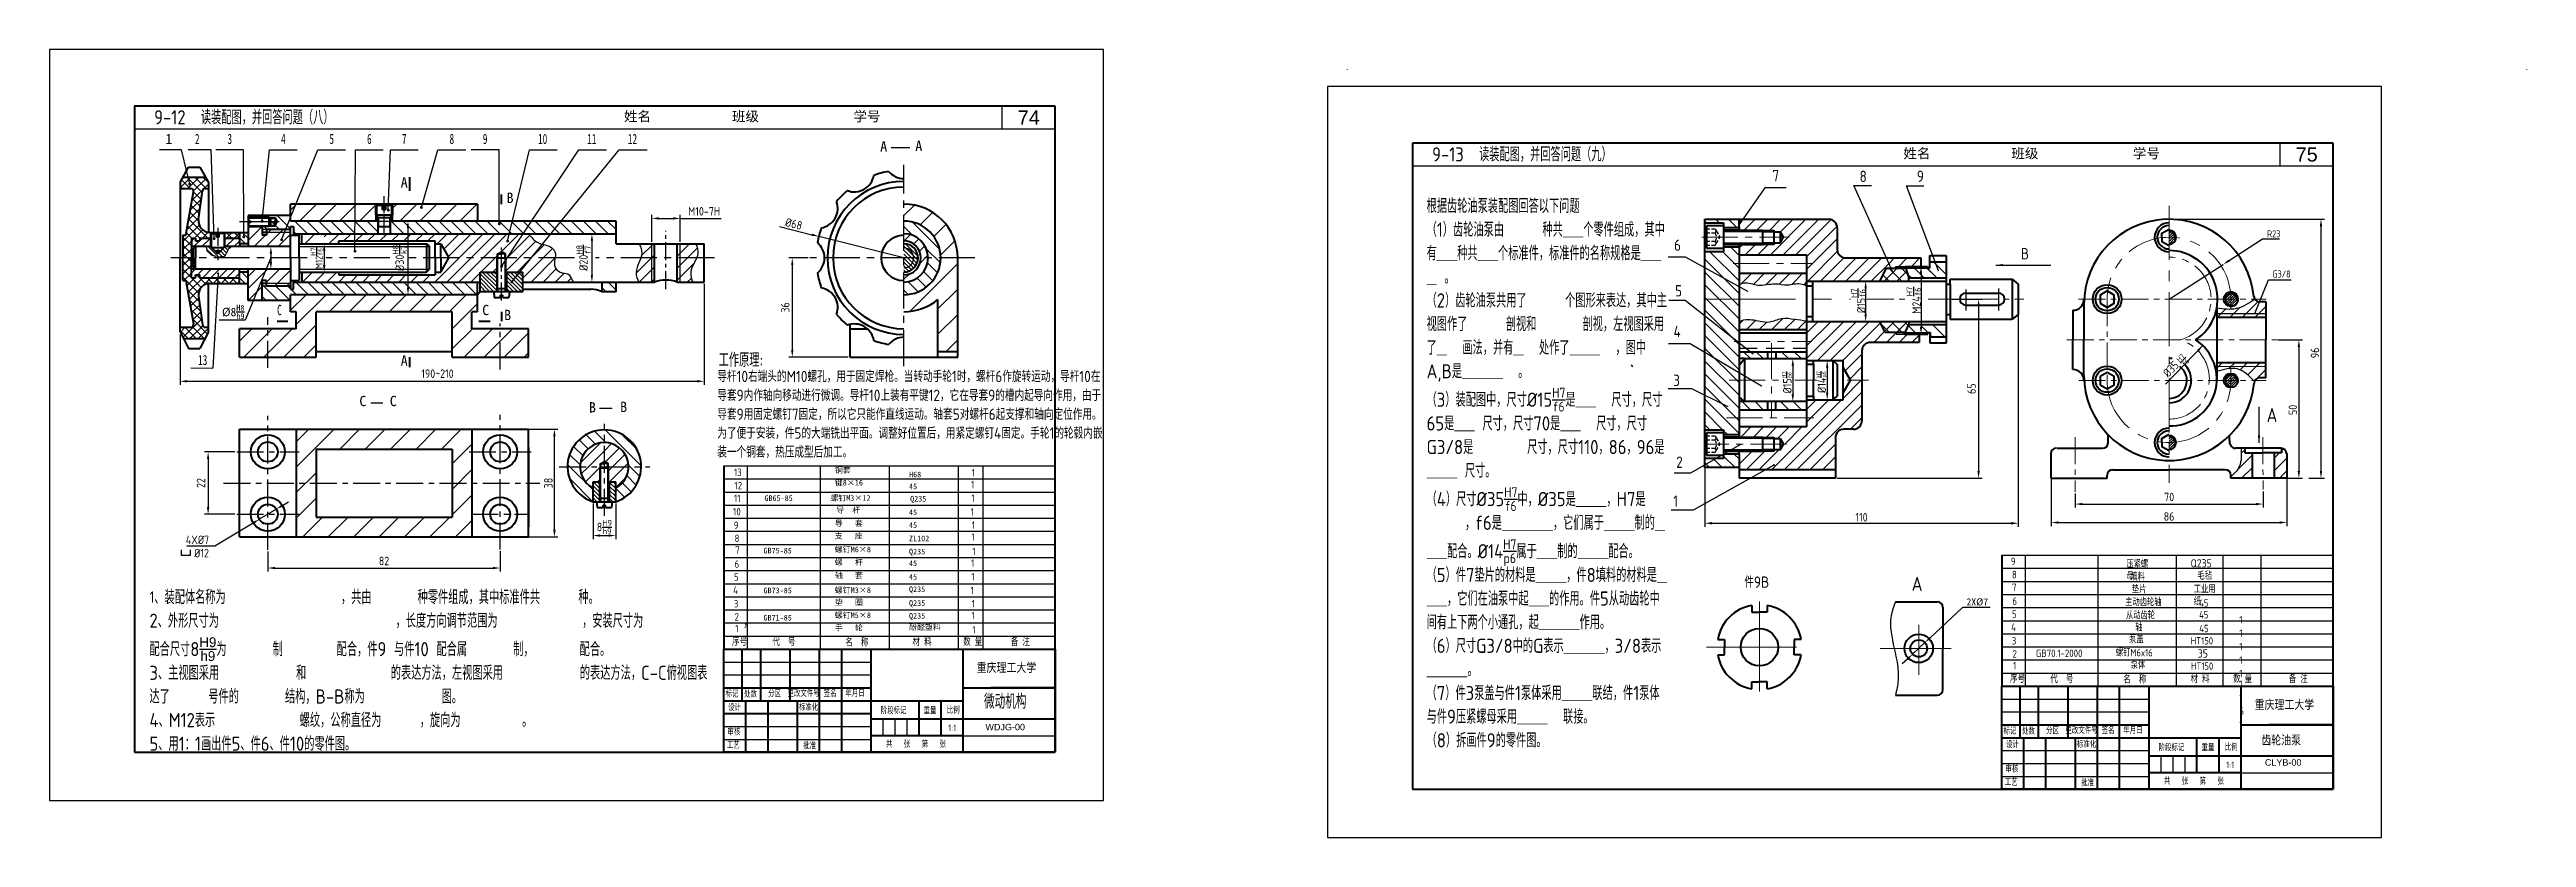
# Model space of a CAD drawing. Header units: millimetres. Extents: x 645 to 2308, y 762 to 2069.
# Drawn here: x 1049 to 1923, y 762 to 1040 of the extents above; entities that cross this region are included whole.
import ezdxf
from ezdxf.enums import TextEntityAlignment as Align

# ---------------------------------------------------------------- set-up
doc = ezdxf.new("R2010")
doc.units = ezdxf.units.MM
for name, pattern in [('CENTER', [50.8, 31.75, -6.35, 6.35, -6.35]), ('EB_DASHDOT', [39, 30, -3, 3, -3]), ('HIDDEN', [9.525, 6.35, -3.175])]:
    doc.linetypes.add(name, pattern=pattern)
for name, color, linetype in [('3中心线层', 7, 'CENTER'), ('EbLayer1', 7, 'Continuous'), ('EbLayer2', 1, 'EB_DASHDOT'), ('EbLayer4', 7, 'Continuous'), ('EbLayer5', 3, 'Continuous'), ('EbLayer6', 4, 'Continuous'), ('中心线', 1, 'CENTER'), ('尺寸标注', 250, 'Continuous'), ('文字', 7, 'Continuous'), ('标注', 1, 'Continuous'), ('答案细实线', 7, 'Continuous'), ('细实线', 7, 'Continuous'), ('虚', 7, 'HIDDEN'), ('虚线', 7, 'HIDDEN')]:
    doc.layers.add(name, color=color, linetype=linetype)
for name, color, linetype, lineweight in [('cu', 250, 'Continuous', 40), ('点划线', 7, 'CENTER', 15), ('粗实线', 7, 'Continuous', 40), ('细', 7, 'Continuous', 15)]:
    doc.layers.add(name, color=color, linetype=linetype, lineweight=lineweight)
doc.styles.add('EB_TXT_STYLE0', font='', dxfattribs={"width": 0.667, "height": 3.5})
doc.styles.add('汉字', font='gbenor.shx', dxfattribs={"bigfont": 'gbcbig.shx'})
doc.styles.get('EB_TXT_STYLE0').set_extended_font_data('FangSong_GB2312')
doc.dimstyles.new('111', dxfattribs={"dimtxt": 3, "dimasz": 2.5, "dimexe": 1.25, "dimexo": 0.625, "dimgap": 1, "dimtad": 1, "dimdsep": 46, "dimtxsty": '汉字', "dimcen": 2.5, "dimadec": 0, "dimazin": 0, "dimtfac": 1, "dimtmove": 0, "dimatfit": 3, "dimfxl": 0, "dimarcsym": 0})
doc.dimstyles.new('111$3', dxfattribs={"dimtxt": 3, "dimasz": 2.5, "dimexe": 1.25, "dimexo": 0.625, "dimtad": 1, "dimtih": 1, "dimtoh": 1, "dimdec": 0, "dimdsep": 46, "dimtxsty": '汉字', "dimcen": 2.5, "dimadec": 0, "dimazin": 0, "dimtfac": 1, "dimtdec": 0, "dimtmove": 0, "dimatfit": 3, "dimfxl": 0, "dimarcsym": 0})
doc.dimstyles.new('ISO-25', dxfattribs={"dimtxt": 3, "dimasz": 2.5, "dimexe": 1.25, "dimexo": 0, "dimtad": 1, "dimdec": 0, "dimdsep": 46, "dimtxsty": '汉字', "dimcen": 2.5, "dimadec": 0, "dimazin": 0, "dimtfac": 1, "dimtdec": 0, "dimtmove": 0, "dimatfit": 3, "dimfxl": 0, "dimarcsym": 0})
doc.dimstyles.new('水平', dxfattribs={"dimtxt": 2.5, "dimasz": 2.5, "dimexe": 1.25, "dimexo": 0, "dimtad": 1, "dimtih": 1, "dimtoh": 1, "dimdsep": 46, "dimtxsty": 'Standard', "dimcen": 2.5, "dimadec": 0, "dimazin": 2, "dimtfac": 1, "dimtmove": 0, "dimatfit": 3, "dimfxl": 0, "dimarcsym": 0})
pattern_1 = [(45, (1210.4667, 63.708), (-2.245064, 2.245064), [])]
pattern_2 = [(45, (-887.2106, 9.9164), (-4.490128, 4.490128), [])]

msp = doc.modelspace()

# ---------------------------------------------------------------- texts
at = {"layer": 'EbLayer1', "color": 0, "char_height": 3.576642, "attachment_point": 1}
for s, insert, style in [('\\f仿宋_GB2312;1', (1090.136, 1010.5605), '汉字'), ('\\f仿宋_GB2312;2', (1100.5791, 1010.5605), 'EB_TXT_STYLE0')]:
    msp.add_mtext(s, dxfattribs=dict(at, insert=insert, style=style))
at = {"layer": 'EbLayer4', "color": 0, "insert": (1101.6826, 932.5286), "char_height": 3.576642, "attachment_point": 1, "style": 'EB_TXT_STYLE0'}
msp.add_mtext('\\f仿宋_GB2312;13', dxfattribs=at)
at = {"layer": 'EbLayer5', "color": 7, "char_height": 3.649635, "attachment_point": 1}
for s, insert in [('\\f仿宋_GB2312;A', (1342.4269, 1007.9559)), ('\\f仿宋_GB2312;A', (1354.8126, 1008.1249)), ('\\f仿宋_GB2312;A', (1173.1901, 995.2405)), ('\\f仿宋_GB2312;B', (1210.5382, 989.8111)), ('\\f仿宋_GB2312;C', (1201.9632, 950.2235)), ('\\f仿宋_GB2312;B', (1209.6901, 948.4616)), ('\\f仿宋_GB2312;A', (1173.1901, 932.3818)), ('\\f仿宋_GB2312;B', (1239.5964, 915.8724)), ('\\f仿宋_GB2312;B', (1250.631, 916.0415))]:
    msp.add_mtext(s, dxfattribs=dict(at, insert=insert))
at = {"layer": 'EbLayer5', "color": 7, "attachment_point": 1}
for s, insert, char_height, style in [('\\f仿宋_GB2312;C', (1129.5555, 950.2235), 3.649635, 'EB_TXT_STYLE0'), ('导杆10右端头的M10螺孔，用于固定焊枪。当转动手轮1时，螺杆6作旋转运动，导杆10在\\P导套9内作轴向移动进行微调。导杆10上装有平键12，它在导套9的槽内起导向作用，由于\\P导套9用固定螺钉7固定，所以它只能作直线运动。轴套5对螺杆6起支撑和轴向定位作用。\\P为了便于安装，件5的大端铣出平面。调整好位置后，用紧定螺钉4固定。手轮1的轮毂内嵌\\P装一个铜套，热压成型后加工。', (1284.9469, 926.9543), 4, '汉字'), ('工作原理:', (1285.4192, 933.2599), 5, '汉字'), ('\\f仿宋_GB2312;C', (1158.5991, 918.1111), 3.649635, '汉字'), ('\\f仿宋_GB2312;C', (1169.3188, 918.1111), 3.649635, '汉字'), ('\\A1;\\P1{\\H1.25x;、装配体名称为\\L               \\l，共由\\L      \\l种零件组成，其中标准件共\\L     \\l种。\\P2、外形尺寸为\\L                       \\l，长度方向调节范围为\\L           \\l，安装尺寸为\\L             \\l，\\P配合尺寸8\\fSystem|b0|i0|c0|p33;\\H0.7x;\\SH9/h9;\\Fgbenor,gbcbig|c134;\\H1.429x;为\\L      \\l制\\L       \\l配合，件9 与件10 配合属\\L      \\l制，\\L      \\l配合。\\P3、主视图采用\\L          \\l和\\L           \\l的表达方法，左视图采用\\L          \\l的表达方法，C-C俯视图表\\P达了\\L     \\l号件的\\L      \\l结构，B-B称为\\L          \\l图。\\P4、M12表示\\L           \\l螺纹，公称直径为\\L     \\l，旋向为\\L        \\l。\\P5、用1：1画出件5、件6、件10的零件图。}', (1084.5197, 856.2491), 4, '汉字'), ('微动机构', (1379.0719, 812.8432), 5.20073, '汉字')]:
    msp.add_mtext(s, dxfattribs=dict(at, insert=insert, char_height=char_height, style=style))
at = {"layer": '尺寸标注', "ltscale": 0.4, "style": '汉字'}
msp.add_text('%%C12', height=3, dxfattribs=at).set_placement((1100.2737, 861.0981))
at = {"layer": '尺寸标注', "color": 7, "char_height": 5, "width": 10, "attachment_point": 5}
for s, insert in [('{\\fArial|b0|i0|c0|p34;74}', (1394.8671, 1016.3145)), ('{\\fArial|b0|i0|c0|p34;75}', (1845.9242, 1003.2513))]:
    msp.add_mtext(s, dxfattribs=dict(at, insert=insert))
at = {"layer": '尺寸标注', "ltscale": 0.4, "insert": (1311.9112, 978.7793), "char_height": 3, "attachment_point": 5, "rotation": 345.8419951, "style": '汉字'}
msp.add_mtext('%%c68', dxfattribs=at)
at = {"layer": '尺寸标注', "ltscale": 0.4, "insert": (1114.0667, 947.7108), "char_height": 3, "attachment_point": 5}
msp.add_mtext('\\A1;%%c8{\\H0.7x;\\SH8/h9;}', dxfattribs=at)
at = {"layer": '文字', "color": 7, "char_height": 5, "width": 313.5, "attachment_point": 4, "style": '汉字'}
for s, insert in [('  9-12  读装配图，并回答问题（八）', (1080.7454, 1016.3145)), ('  9-13  读装配图，并回答问题（九）', (1531.8025, 1003.2513))]:
    msp.add_mtext(s, dxfattribs=dict(at, insert=insert))
at = {"layer": '文字', "color": 7, "char_height": 3.5, "width": 313.5, "attachment_point": 4}
for insert in [(1247.2201, 1016.542), (1698.795, 1003.4788)]:
    msp.add_mtext('{\\fSimSun|b0|i0|c134|p2;  姓名            班级              学号}', dxfattribs=dict(at, insert=insert))
at = {"layer": '文字', "attachment_point": 5, "style": '汉字'}
for s, insert, char_height in [('重庆理工大学', (1387.0033, 822.0429), 3.5), ('标记', (1290.1271, 812.8378), 2.275), ('处数', (1296.6652, 812.782), 2.275), ('分区', (1305.159, 812.8936), 2.275), ('更改文件号', (1315.4004, 813.0323), 2.275), ('签名', (1324.7615, 813.0323), 2.275), ('年月日', (1333.5376, 813.0323), 2.275), ('设计', (1291.0071, 808.0333), 2.275), ('标准化', (1317.1556, 808.1178), 2.275), ('阶段标记', (1347.1405, 806.9486), 2.275), ('重量', (1360.012, 806.9486), 2.275), ('比例', (1368.203, 807.0947), 2.275), ('工艺', (1290.5761, 794.7355), 2.275), ('审核', (1290.8087, 799.4536), 2.275), ('批准', (1317.5119, 794.5069), 2.275), ('共   张   第   张', (1355.0389, 795.1103), 2.275), ('1:1', (1367.8367, 800.9303), 2.275), ('{\\fArial|b0|i0|c0|p32;WDJG-00}', (1386.554, 801.1932), 2.275)]:
    msp.add_mtext(s, dxfattribs=dict(at, insert=insert, char_height=char_height))
at = {"layer": '文字', "color": 7, "attachment_point": 5, "style": '汉字'}
for s, insert, char_height in [('重庆理工大学', (1838.0604, 808.9797), 3.5), ('标记', (1741.1843, 799.7746), 2.275), ('设计', (1742.0642, 794.9702), 2.275), ('处数', (1747.7223, 799.7188), 2.275), ('分区', (1756.2162, 799.8304), 2.275), ('更改文件号', (1766.4575, 799.9692), 2.275), ('标准化', (1768.2127, 795.0546), 2.275), ('签名', (1775.8186, 799.9692), 2.275), ('年月日', (1784.5947, 799.9692), 2.275), ('齿轮油泵', (1836.9301, 796.4609), 3.5), ('审核', (1741.8659, 786.3904), 2.275), ('阶段标记', (1798.1976, 793.8854), 2.275), ('重量', (1811.0692, 793.8854), 2.275), ('1:1', (1818.8939, 787.8672), 2.275), ('比例', (1819.2602, 794.0315), 2.275), ('{\\fArial|b0|i0|c0|p32;CLYB-00}', (1837.6112, 788.7172), 2.275), ('工艺', (1741.6332, 781.6724), 2.275), ('批准', (1768.5691, 781.4437), 2.275), ('共   张   第   张', (1806.0961, 782.0471), 2.275)]:
    msp.add_mtext(s, dxfattribs=dict(at, insert=insert, char_height=char_height))
at = {"layer": '细实线', "color": 7, "style": '汉字', "width": 1.003}
for s, p in [('1', (1822.1169, 836.974)), ('1', (1822.1169, 832.222)), ('1', (1822.1169, 827.47)), ('1', (1822.1169, 822.718)), ('1', (1822.1169, 817.966)), ('1', (1822.1169, 814.2576)), ('1', (1822.1169, 809.5056)), ('6', (1822.1169, 804.7536)), ('1', (1822.1169, 800.0016))]:
    msp.add_text(s, height=2.64, dxfattribs=at).set_placement(p, align=Align.BOTTOM_LEFT)
at = {"layer": '细实线', "color": 7, "attachment_point": 1, "style": '汉字'}
for s, insert, char_height, width in [('7', (1657.3327, 997.7973), 4, 9.357032), ('8', (1688.1035, 997.5458), 4, 9.357032), ('9', (1708.3115, 997.5751), 4, 9.357032), ('6', (1622.6163, 973.2774), 4, 9.357032), ('B', (1745.0256, 970.2656), 4, 9.357032), ('G3/8', (1833.8195, 962.3448), 2.5, 9.263461), ('5', (1622.9669, 957.1621), 4, 9.357032), ('4', (1622.4409, 942.8028), 4, 9.357032), ('3', (1622.3101, 925.5564), 4, 9.357032), ('A', (1831.7742, 913.7867), 4.95, 7.387829), ('2', (1623.3806, 896.6814), 4, 9.357032), ('1', (1622.3489, 882.9676), 4, 9.357032), ('9', (1741.5189, 861.0003), 2.64, 14.017383), ('压紧螺母', (1782.3031, 859.9658), 2.56, 8.751087), ('Q235', (1804.9639, 860.462), 2.916, 7.42726), ('件9B', (1647.4183, 854.3692), 4, 9.357032), ('A', (1706.4902, 854.2601), 5, 7.462454), ('7', (1741.9127, 851.8686), 2.64, 14.017383), ('8', (1741.9127, 856.3558), 2.64, 14.017383), ('填料', (1783.6951, 855.4922), 2.56, 8.751087), ('垫片', (1784.2423, 851.0427), 2.56, 8.751087), ('工业用纸', (1806.0232, 851.1263), 2.592, 8.860475), ('毛毡', (1807.3306, 855.8306), 2.592, 5.195317), ('5', (1741.9127, 842.4221), 2.64, 14.017383), ('6', (1742.0702, 846.9879), 2.64, 14.017383), ('主动齿轮轴', (1781.8753, 846.4904), 2.56, 12.866097), ('从动齿轮', (1782.1489, 841.8442), 2.56, 28.680981), ('45', (1807.9543, 842.1635), 2.592, 4.938698), ('45', (1807.9683, 846.261), 2.592, 5.589889), ('4', (1741.5977, 837.7775), 2.64, 14.017383), ('3', (1741.8339, 832.9755), 2.64, 14.017383), ('泵盖', (1783.2433, 833.3717), 2.56, 5.131177), ('轴', (1785.4233, 837.562), 2.56, 5.131177), ('HT150', (1805.0132, 832.9393), 2.592, 7.42726), ('45', (1808.0027, 837.289), 2.592, 3.798999), ('2', (1742.0976, 828.331), 2.64, 14.017383), ('1', (1742.3223, 824.1958), 2.64, 14.017383), ('GB70.1-2000', (1750.3317, 828.5587), 2.64, 18.861993), ('螺钉M6x16', (1778.5922, 828.7255), 2.56, 58.102295), ('泵体', (1783.7904, 824.3526), 2.56, 5.131177), ('HT150', (1805.0716, 824.0088), 2.592, 6.278211), ('35', (1807.4984, 828.6318), 2.916, 7.42726), ('{\\Fgbenor,gbcbig|c134;序号}', (1741.1988, 819.4787), 2.64, 14.017383), ('{\\Fgbenor,gbcbig|c134;代  号}', (1755.4366, 819.3727), 2.64, 14.017383), ('{\\Fgbenor,gbcbig|c134;名  称}', (1781.1844, 819.2791), 2.64, 14.017383), ('{\\Fgbenor,gbcbig|c134;材 料}', (1804.91, 819.3901), 2.64, 14.017383), ('{\\Fgbenor,gbcbig|c134;数 量}', (1819.9412, 819.4709), 2.64, 14.017383), ('{\\Fgbenor,gbcbig|c134;备 注}', (1839.5892, 819.4654), 2.64, 14.017383)]:
    msp.add_mtext(s, dxfattribs=dict(at, insert=insert, char_height=char_height, width=width))
at = {"layer": '细实线', "color": 7, "ltscale": 0.4, "insert": (1535.2915, 987.6177), "char_height": 5, "width": 85.015624, "attachment_point": 1, "style": '汉字'}
msp.add_mtext('\\A1;根据齿轮油泵装配图回答以下问题\\P（1）齿轮油泵由{\\L     }种共＿＿个零件组成，其中有＿＿种共＿＿个标准件，标准件的名称规格是＿＿ ＿ 。\\P（2）齿轮油泵共用了{\\L     }个图形来表达，其中主视图作了{\\L     }剖视和{\\L      }剖视，左视图采用了＿{\\L  }画法，并有＿  处作了＿＿＿  ，图中A,B是＿＿＿＿  。\\P（3）装配图中，尺寸%%C15{\\H0.7x;\\SH7/f6;}是＿＿  尺寸，尺寸65是＿＿ 尺寸，尺寸70是＿＿  尺寸，尺寸\\PG3/8是{\\L       }尺寸，尺寸110，86，96是＿＿＿ 尺寸。\\P（4）尺寸%%C35{\\H0.7x;\\SH7/f6;}中，%%C35是＿＿＿，H7是{\\L        }，f6是＿＿＿＿＿，它们属于＿＿＿制的＿＿＿配合。%%C14{\\H0.7x;\\SH7/p6;}属于＿＿制的＿＿＿配合。\\P（5）件7垫片的材料是＿＿＿，件8填料的材料是＿＿＿，它们在油泵中起＿＿的作用。件5从动齿轮中间有上下两个小通孔，起＿＿＿＿作用。\\P（6）尺寸G3/8中的G表示＿＿＿＿，3/8表示＿＿＿＿。\\P（7）件3泵盖与件1泵体采用＿＿＿联结，件1泵体与件9压紧螺母采用＿＿＿  联接。\\P（8）拆画件9的零件图。', dxfattribs=at)
at = {"layer": '细实线', "color": 7, "insert": (1797.9774, 927.5426), "char_height": 3, "attachment_point": 5, "rotation": 46.0172713, "style": '汉字'}
msp.add_mtext('%%c35', dxfattribs=at)
at = {"layer": '细实线', "color": 7, "insert": (1799.7832, 931.0431), "char_height": 2.475, "width": 8.503086, "attachment_point": 1, "rotation": 47.5655674, "style": '汉字'}
msp.add_mtext('\\A1;{\\H0.7x;\\SH7/f6;}', dxfattribs=at)
at = {"layer": '细实线', "char_height": 2.64, "attachment_point": 1, "style": '汉字'}
for s, insert, width in [('13', (1290.8555, 892.4453), 14.017383), ('1', (1374.7593, 892.2734), 3.63531), ('11', (1290.8555, 883.2053), 14.017383), ('12', (1291.013, 887.7711), 14.017383), ('1', (1374.5035, 888.0981), 3.63531), ('1', (1374.5888, 883.3134), 3.63531), ('10', (1290.5405, 878.5607), 14.017383), ('1', (1374.333, 878.4301), 3.63531), ('9', (1290.7768, 873.7587), 14.017383), ('8', (1291.0405, 869.1142), 14.017383), ('1', (1374.6741, 869.6281), 3.63531), ('1', (1374.7593, 873.7934), 3.63531), ('6', (1291.013, 860.0511), 14.017383), ('7', (1291.2652, 864.979), 14.017383), ('1', (1374.5035, 860.3781), 3.63531), ('1', (1374.9298, 864.5183), 3.63531), ('4', (1290.5405, 850.8407), 14.017383), ('5', (1290.8555, 855.4853), 14.017383), ('1', (1374.333, 850.7101), 3.63531), ('1', (1374.5888, 855.5934), 3.63531), ('3', (1290.7768, 846.0387), 14.017383), ('2', (1291.0405, 841.3942), 14.017383), ('1', (1374.6741, 841.9081), 3.63531), ('1', (1374.7593, 846.0734), 3.63531), ('1', (1291.2652, 837.259), 14.017383), ('1', (1374.9298, 836.7983), 3.63531)]:
    msp.add_mtext(s, dxfattribs=dict(at, insert=insert, width=width))
at = {"layer": '细实线', "attachment_point": 1}
for s, insert, char_height, width in [('\\f仿宋_GB2312;铜套', (1326.421, 892.9061), 2, 12.335297), ('\\f仿宋_GB2312;GB65-85', (1301.5726, 882.989), 2, 12.335297), ('\\f仿宋_GB2312;螺钉M3×12', (1324.8422, 883.0597), 2, 14.620505), ('\\f仿宋_GB2312;键8×16', (1326.421, 888.4657), 2, 12.335297), ('\\f仿宋_GB2312;45', (1352.6053, 887.1253), 2, 12.335297), ('\\f仿宋_GB2312;H68', (1352.6053, 891.3513), 2, 12.335297), ('\\f仿宋_GB2312;导   套', (1326.421, 874.1393), 2, 12.335297), ('\\f仿宋_GB2312;导  杆', (1326.9491, 878.8016), 2, 12.335297), ('\\f仿宋_GB2312;45', (1352.6053, 877.9964), 2, 12.335297), ('\\f仿宋_GB2312;Q235', (1352.997, 882.7868), 2, 12.335297), ('\\f仿宋_GB2312;支   座', (1326.421, 869.674), 2, 12.335297), ('\\f仿宋_GB2312;45', (1352.6053, 873.4771), 2, 12.335297), ('\\f仿宋_GB2312;ZL102', (1352.6053, 868.777), 2, 12.335297), ('\\f仿宋_GB2312;GB75-85', (1301.2404, 864.4816), 2, 12.335297), ('\\f仿宋_GB2312;螺钉M6×8', (1326.421, 864.8951), 2, 12.335297), ('\\f仿宋_GB2312;螺   杆', (1326.421, 860.3711), 2, 12.335297), ('\\f仿宋_GB2312;45', (1352.6053, 860.0096), 2, 12.335297), ('\\f仿宋_GB2312;Q235', (1352.6053, 864.1493), 2, 12.335297), ('\\f仿宋_GB2312;GB73-85', (1301.2404, 850.4195), 2, 12.335297), ('\\f仿宋_GB2312;螺钉M3×8', (1326.421, 850.5484), 2, 12.335297), ('\\f仿宋_GB2312;轴   套', (1326.421, 855.7197), 2, 12.335297), ('\\f仿宋_GB2312;45', (1352.6053, 855.2192), 2, 12.335297), ('\\f仿宋_GB2312;Q235', (1352.6053, 850.8626), 2, 12.335297), ('\\f仿宋_GB2312;GB71-85', (1301.2404, 840.8101), 2, 12.335297), ('\\f仿宋_GB2312;螺钉M5×8', (1326.421, 841.6907), 2, 12.335297), ('\\f仿宋_GB2312;垫   圈', (1326.421, 846.2835), 2, 12.335297), ('\\f仿宋_GB2312;Q235', (1352.6053, 845.9818), 2, 12.335297), ('\\f仿宋_GB2312;Q235', (1352.6053, 841.4625), 2, 12.335297), ('{\\Fgbenor,gbcbig|c134;序号}', (1290.1416, 832.5418), 2.64, 14.017383), ('{\\Fgbenor,gbcbig|c134;代  号}', (1304.3795, 832.4359), 2.64, 14.017383), ('\\f仿宋_GB2312;手   轮', (1326.421, 837.2649), 2, 12.335297), ('{\\Fgbenor,gbcbig|c134;名  称}', (1330.1273, 832.3423), 2.64, 14.017383), ('\\f仿宋_GB2312;酚醛塑料', (1352.6053, 837.4855), 2, 12.335297), ('{\\Fgbenor,gbcbig|c134;材 料}', (1353.8528, 832.4533), 2.64, 14.017383), ('{\\Fgbenor,gbcbig|c134;数 量}', (1371.7134, 832.5341), 2.64, 17.274743), ('{\\Fgbenor,gbcbig|c134;备 注}', (1388.532, 832.5286), 2.64, 6.952992)]:
    msp.add_mtext(s, dxfattribs=dict(at, insert=insert, char_height=char_height, width=width))

# ---------------------------------------------------------------- blocks, each defined once
blk = doc.blocks.new('*D248')
at = {"layer": 'Defpoints', "color": 0, "transparency": 16777216}
for p in [(1744.09, 946.8), (1633.5, 892.75), (1744.09, 873.13)]:
    blk.add_point(p, dxfattribs=at)
at = {"layer": '细实线', "color": 0, "lineweight": -2, "transparency": 16777216}
for p, q in [((1744.09, 946.8), (1744.09, 871.88)), ((1633.5, 892.75), (1633.5, 871.88)), ((1636, 873.13), (1741.59, 873.13))]:
    blk.add_line(p, q, dxfattribs=at)
at = {"layer": '细实线', "color": 0, "transparency": 16777216}
for points in [[(1636, 873.55), (1636, 872.71), (1633.5, 873.13)], [(1741.59, 873.55), (1741.59, 872.71), (1744.09, 873.13)]]:
    blk.add_solid(points, dxfattribs=at)
at = {"layer": '细实线', "color": 0, "transparency": 16777216, "insert": (1688.79, 875.25), "char_height": 3, "attachment_point": 5, "style": '汉字'}
blk.add_mtext('110', dxfattribs=at)
blk = doc.blocks.new('*D249')
at = {"layer": 'Defpoints', "color": 0, "transparency": 16777216}
for p in [(1664.2, 931.22), (1664.2, 916.12), (1664.54, 916.12)]:
    blk.add_point(p, dxfattribs=at)
at = {"layer": '细实线', "color": 0, "lineweight": -2, "transparency": 16777216}
for p, q in [((1664.2, 931.22), (1665.79, 931.22)), ((1664.54, 928.72), (1664.54, 918.62)), ((1664.2, 916.12), (1665.79, 916.12))]:
    blk.add_line(p, q, dxfattribs=at)
at = {"layer": '细实线', "color": 0, "transparency": 16777216}
for points in [[(1664.12, 928.72), (1664.96, 928.72), (1664.54, 931.22)], [(1664.12, 918.62), (1664.96, 918.62), (1664.54, 916.12)]]:
    blk.add_solid(points, dxfattribs=at)
at = {"layer": '细实线', "color": 0, "transparency": 16777216, "insert": (1662.42, 922.79), "char_height": 3, "attachment_point": 5, "rotation": 90, "style": '汉字'}
blk.add_mtext('%%C15{\\H0.46667x;\\SH7/p6;}', dxfattribs=at)
blk = doc.blocks.new('*D250')
at = {"layer": 'Defpoints', "color": 0, "transparency": 16777216}
for p in [(1678.62, 930.56), (1676.68, 916.69), (1678.62, 916.69)]:
    blk.add_point(p, dxfattribs=at)
at = {"layer": '细实线', "color": 0, "lineweight": -2, "transparency": 16777216}
for p, q in [((1678.62, 930.56), (1675.43, 930.56)), ((1676.68, 928.06), (1676.68, 919.19)), ((1678.62, 916.69), (1675.43, 916.69))]:
    blk.add_line(p, q, dxfattribs=at)
at = {"layer": '细实线', "color": 0, "transparency": 16777216}
for points in [[(1676.27, 928.06), (1677.1, 928.06), (1676.68, 930.56)], [(1676.27, 919.19), (1677.1, 919.19), (1676.68, 916.69)]]:
    blk.add_solid(points, dxfattribs=at)
at = {"layer": '细实线', "color": 0, "transparency": 16777216, "insert": (1674.56, 922.97), "char_height": 3, "attachment_point": 5, "rotation": 90, "style": '汉字'}
blk.add_mtext('%%C14{\\H0.46667x;\\SH7/p6;}', dxfattribs=at)
blk = doc.blocks.new('*D251')
at = {"layer": 'Defpoints', "color": 0, "transparency": 16777216}
for p in [(1687.3, 958.58), (1687.3, 944.36), (1690.25, 944.36)]:
    blk.add_point(p, dxfattribs=at)
at = {"layer": '细实线', "color": 0, "lineweight": -2, "transparency": 16777216}
for p, q in [((1687.3, 958.58), (1691.5, 958.58)), ((1690.25, 956.08), (1690.25, 946.86)), ((1687.3, 944.36), (1691.5, 944.36))]:
    blk.add_line(p, q, dxfattribs=at)
at = {"layer": '细实线', "color": 0, "transparency": 16777216}
for points in [[(1689.83, 956.08), (1690.67, 956.08), (1690.25, 958.58)], [(1689.83, 946.86), (1690.67, 946.86), (1690.25, 944.36)]]:
    blk.add_solid(points, dxfattribs=at)
at = {"layer": '细实线', "color": 0, "transparency": 16777216, "insert": (1687.66, 951.63), "char_height": 3, "attachment_point": 5, "rotation": 90, "style": '汉字'}
blk.add_mtext('%%C15{\\H0.7x;\\SH7/f6;}', dxfattribs=at)
blk = doc.blocks.new('*D252')
at = {"layer": 'Defpoints', "color": 0, "transparency": 16777216}
for p in [(1755.78, 889.05), (1838.88, 891.11), (1838.88, 873.41)]:
    blk.add_point(p, dxfattribs=at)
at = {"layer": '细实线', "color": 0, "lineweight": -2, "transparency": 16777216}
for p, q in [((1755.78, 889.05), (1755.78, 872.16)), ((1838.88, 891.11), (1838.88, 872.16)), ((1758.28, 873.41), (1836.38, 873.41))]:
    blk.add_line(p, q, dxfattribs=at)
at = {"layer": '细实线', "color": 0, "transparency": 16777216}
for points in [[(1758.28, 873.82), (1758.28, 872.99), (1755.78, 873.41)], [(1836.38, 873.82), (1836.38, 872.99), (1838.88, 873.41)]]:
    blk.add_solid(points, dxfattribs=at)
at = {"layer": '细实线', "color": 0, "transparency": 16777216, "insert": (1797.33, 875.53), "char_height": 3, "attachment_point": 5, "style": '汉字'}
blk.add_mtext('86', dxfattribs=at)
blk = doc.blocks.new('*D253')
at = {"layer": 'Defpoints', "color": 0, "transparency": 16777216}
for p in [(1835.71, 937.85), (1838.88, 889.05), (1843.15, 889.05)]:
    blk.add_point(p, dxfattribs=at)
at = {"layer": '细实线', "color": 0, "lineweight": -2, "transparency": 16777216}
for p, q in [((1835.71, 937.85), (1844.4, 937.85)), ((1843.15, 935.35), (1843.15, 891.55)), ((1838.88, 889.05), (1844.4, 889.05))]:
    blk.add_line(p, q, dxfattribs=at)
at = {"layer": '细实线', "color": 0, "transparency": 16777216}
for points in [[(1842.74, 935.35), (1843.57, 935.35), (1843.15, 937.85)], [(1842.74, 891.55), (1843.57, 891.55), (1843.15, 889.05)]]:
    blk.add_solid(points, dxfattribs=at)
at = {"layer": '细实线', "color": 0, "transparency": 16777216, "insert": (1841.03, 913.14), "char_height": 3, "attachment_point": 5, "rotation": 90, "style": '汉字'}
blk.add_mtext('50', dxfattribs=at)
blk = doc.blocks.new('*D254')
at = {"layer": 'Defpoints', "color": 0, "transparency": 16777216}
for p in [(1797.33, 980.43), (1846.63, 889.05), (1850.96, 889.05)]:
    blk.add_point(p, dxfattribs=at)
at = {"layer": '细实线', "color": 0, "lineweight": -2, "transparency": 16777216}
for p, q in [((1797.33, 980.43), (1852.21, 980.43)), ((1850.96, 977.93), (1850.96, 891.55)), ((1846.63, 889.05), (1852.21, 889.05))]:
    blk.add_line(p, q, dxfattribs=at)
at = {"layer": '细实线', "color": 0, "transparency": 16777216}
for points in [[(1850.55, 977.93), (1851.38, 977.93), (1850.96, 980.43)], [(1850.55, 891.55), (1851.38, 891.55), (1850.96, 889.05)]]:
    blk.add_solid(points, dxfattribs=at)
at = {"layer": '细实线', "color": 0, "transparency": 16777216, "insert": (1848.84, 933.26), "char_height": 3, "attachment_point": 5, "rotation": 90, "style": '汉字'}
blk.add_mtext('96', dxfattribs=at)
blk = doc.blocks.new('*D255')
at = {"layer": 'Defpoints', "color": 0, "transparency": 16777216}
for p in [(1711.16, 831), (1706.82, 826.93)]:
    blk.add_point(p, dxfattribs=at)
at = {"layer": '细实线', "color": 0, "lineweight": -2, "transparency": 16777216}
for p, q in [((1724.45, 843.46), (1712.98, 832.71)), ((1734.24, 843.46), (1724.45, 843.46)), ((1706.82, 826.93), (1711.16, 831)), ((1705, 825.22), (1703.17, 823.51))]:
    blk.add_line(p, q, dxfattribs=at)
at = {"layer": '细实线', "color": 0, "transparency": 16777216}
for points in [[(1712.7, 833.01), (1713.27, 832.4), (1711.16, 831)], [(1704.71, 825.52), (1705.28, 824.91), (1706.82, 826.93)]]:
    blk.add_solid(points, dxfattribs=at)
at = {"layer": '细实线', "color": 0, "transparency": 16777216, "insert": (1729.66, 845.33), "char_height": 2.5, "attachment_point": 5}
blk.add_mtext('2X%%C7', dxfattribs=at)
blk = doc.blocks.new('*D256')
at = {"layer": 'Defpoints', "color": 0, "transparency": 16777216}
for p in [(1816.4, 964.44), (1797.33, 952.22)]:
    blk.add_point(p, dxfattribs=at)
at = {"layer": '细实线', "color": 0, "lineweight": -2, "transparency": 16777216}
for p, q in [((1830.34, 973.37), (1818.51, 965.79)), ((1836.32, 973.37), (1830.34, 973.37)), ((1797.33, 952.22), (1816.4, 964.44))]:
    blk.add_line(p, q, dxfattribs=at)
at = {"layer": '细实线', "color": 0, "transparency": 16777216}
blk.add_solid([(1818.28, 966.14), (1818.73, 965.44), (1816.4, 964.44)], dxfattribs=at)
at = {"layer": '细实线', "color": 0, "transparency": 16777216, "insert": (1834.3, 975.25), "char_height": 2.5, "attachment_point": 5, "style": '汉字'}
blk.add_mtext('R23', dxfattribs=at)
blk = doc.blocks.new('EB_BLOCK43', base_point=(-54.3, 19.51))
at = {"layer": 'EbLayer6', "color": 0}
for p, q in [((-115.58, 66.55), (-113.46, 68.67)), ((-112.39, 62.67), (-106.39, 68.67)), ((-105.32, 62.67), (-99.32, 68.67)), ((-98.25, 62.67), (-92.25, 68.67)), ((-91.18, 62.67), (-85.58, 68.26)), ((-79.58, 67.19), (-78.11, 68.67)), ((-77.04, 62.67), (-71.04, 68.67)), ((-69.96, 62.67), (-63.96, 68.67)), ((-62.89, 62.67), (-56.89, 68.67)), ((-55.82, 62.67), (-49.82, 68.67)), ((-115.58, 31.19), (-110.11, 36.67)), ((-113.58, 26.12), (-103.04, 36.67)), ((-101.96, 30.67), (-95.96, 36.67)), ((-94.89, 30.67), (-88.89, 36.67)), ((-87.82, 30.67), (-81.82, 36.67)), ((-80.75, 30.67), (-74.75, 36.67)), ((-73.68, 30.67), (-67.68, 36.67)), ((-66.61, 30.67), (-60.61, 36.67)), ((-59.54, 30.67), (-53.54, 36.67)), ((-58.58, 24.55), (-49.58, 33.55)), ((-133.58, 20.26), (-129.18, 24.67)), ((-132.11, 14.67), (-122.11, 24.67)), ((-125.04, 14.67), (-115.04, 24.67)), ((-117.96, 14.67), (-106.58, 26.05)), ((-110.89, 14.67), (-106.58, 18.98)), ((-58.58, 17.48), (-51.4, 24.67)), ((-54.32, 14.67), (-44.32, 24.67)), ((-47.25, 14.67), (-37.25, 24.67)), ((-40.18, 14.67), (-31.58, 23.27)), ((-33.11, 14.67), (-31.58, 16.2))]:
    blk.add_line(p, q, dxfattribs=at)
blk = doc.blocks.new('EB_BLOCK42', base_point=(-37.52, 41.3))
at = {"layer": 'EbLayer6', "color": 0}
for p, q in [((-48.58, 43.88), (-42.81, 38.11)), ((-47.96, 44.67), (-42.81, 39.52)), ((-46.54, 44.67), (-42.81, 40.94)), ((-45.13, 44.67), (-42.81, 42.35)), ((-43.71, 44.67), (-42.81, 43.76)), ((-39.36, 44.55), (-33.58, 38.78)), ((-38.06, 44.67), (-33.58, 40.19)), ((-36.64, 44.67), (-33.58, 41.61)), ((-35.23, 44.67), (-33.58, 43.02)), ((-33.81, 44.67), (-33.58, 44.44)), ((-48.58, 42.47), (-43.79, 37.67)), ((-48.58, 41.05), (-45.2, 37.67)), ((-48.58, 39.64), (-46.61, 37.67)), ((-48.58, 38.22), (-48.03, 37.67)), ((-39.36, 43.14), (-33.89, 37.67)), ((-39.36, 41.73), (-35.3, 37.67)), ((-39.36, 40.31), (-36.71, 37.67)), ((-39.36, 38.9), (-38.13, 37.67))]:
    blk.add_line(p, q, dxfattribs=at)
blk = doc.blocks.new('EB_BLOCK41', base_point=(-1.38, 40.02))
at = {"layer": 'EbLayer6', "color": 0}
for p, q in [((-5.58, 39.06), (-4.19, 37.67)), ((-3.41, 41.14), (-0.58, 38.31))]:
    blk.add_line(p, q, dxfattribs=at)
blk = doc.blocks.new('EB_BLOCK40', base_point=(-26.15, 60.32))
at = {"layer": 'EbLayer6', "color": 0}
for p, q in [((-37.72, 62.67), (-33.25, 58.2)), ((-33.43, 62.67), (-28.96, 58.2)), ((-29.19, 62.67), (-24.72, 58.2)), ((-24.94, 62.67), (-20.48, 58.2)), ((-20.7, 62.67), (-16.23, 58.2)), ((-16.46, 62.67), (-11.99, 58.2)), ((-12.22, 62.67), (-7.75, 58.2)), ((-7.97, 62.67), (-3.51, 58.2)), ((-3.73, 62.67), (-0.58, 59.52))]:
    blk.add_line(p, q, dxfattribs=at)
blk = doc.blocks.new('EB_BLOCK38', base_point=(-131.71, 57.06))
at = {"layer": 'EbLayer6', "color": 0}
for p, q in [((-133.58, 56.76), (-131.5, 54.67)), ((-132.67, 58.67), (-130.58, 56.58)), ((-132.81, 44.67), (-130.58, 42.44)), ((-133.58, 42.61), (-131.64, 40.67))]:
    blk.add_line(p, q, dxfattribs=at)
blk = doc.blocks.new('EB_BLOCK37', base_point=(-117.89, 40.14))
at = {"layer": 'EbLayer6', "color": 0}
for p, q in [((-121.25, 39.67), (-120.25, 40.67)), ((-117.01, 39.67), (-116.01, 40.67))]:
    blk.add_line(p, q, dxfattribs=at)
blk = doc.blocks.new('EB_BLOCK34', base_point=(-8.8, -32.78))
at = {"layer": 'EbLayer6', "color": 0}
for p, q in [((-9.66, -29.36), (-7.39, -31.64)), ((-9.66, -30.78), (-7.39, -33.05)), ((-9.66, -32.19), (-7.39, -34.46)), ((-9.66, -33.61), (-8.27, -34.99)), ((-9.62, -27.99), (-7.39, -30.22)), ((-8.2, -27.99), (-7.39, -28.81)), ((-3.93, -28.02), (-1.66, -30.29)), ((-3.93, -29.43), (-1.66, -31.71)), ((-3.93, -30.85), (-1.66, -33.12)), ((-3.93, -32.26), (-1.66, -34.53)), ((-3.93, -33.68), (-2.62, -34.99)), ((-2.54, -27.99), (-1.66, -28.88))]:
    blk.add_line(p, q, dxfattribs=at)
blk = doc.blocks.new('EB_BLOCK33', base_point=(-14.53, -29.02))
at = {"layer": 'EbLayer6', "color": 0}
for p, q in [((-16.5, -15.45), (-13.24, -18.71)), ((-14.56, -13.15), (-11.4, -16.31)), ((-12.12, -11.34), (-8.78, -14.68)), ((-9.13, -10.09), (-5.66, -13.56)), ((-5.66, -13.56), (-5.11, -14.11)), ((-5.35, -9.63), (7.34, -22.32)), ((0.37, -11.1), (5.86, -16.6)), ((-18.63, -21.8), (-17.81, -22.62)), ((-17.91, -18.28), (-14.17, -22.02)), ((-17.81, -22.62), (-9.66, -30.78)), ((2.28, -25.75), (5.62, -29.09)), ((2.86, -22.08), (3.4, -22.62)), ((3.4, -22.62), (6.87, -26.09)), ((-18.01, -26.66), (-9.7, -34.98)), ((-1.66, -30.29), (1.51, -33.47)), ((-1.66, -34.53), (-1.32, -34.88)), ((0.65, -28.36), (3.82, -31.52))]:
    blk.add_line(p, q, dxfattribs=at)
blk = doc.blocks.new('EB_BLOCK32', base_point=(-4.28, -22.79))
at = {"layer": 'EbLayer6', "color": 0}
for p, q in [((-7.16, -22.78), (-7, -22.62)), ((-7, -22.62), (-6.93, -22.56))]:
    blk.add_line(p, q, dxfattribs=at)
blk = doc.blocks.new('EB_BLOCK31', base_point=(-0.56, -23.85))
at = {"layer": 'EbLayer6', "color": 0}
for p, q in [((-14.07, -21.21), (-7.07, -14.21)), ((-11.24, -22.62), (-5.66, -17.04)), ((-5.66, -17.04), (-3.1, -14.48)), ((-5.36, -20.98), (-0.33, -15.96)), ((-13.8, -25.18), (-11.24, -22.62)), ((-12.32, -27.95), (-7.16, -22.78)), ((-4.16, -24.02), (-2.76, -22.62)), ((-3.89, -27.99), (1.48, -22.62)), ((-2.76, -22.62), (1.65, -18.22)), ((1.48, -22.62), (2.77, -21.33)), ((-10.06, -29.93), (-9.66, -29.52)), ((-8.13, -27.99), (-7.16, -27.02)), ((-1.66, -30.01), (2.03, -26.32))]:
    blk.add_line(p, q, dxfattribs=at)
blk = doc.blocks.new('EB_BLOCK29', base_point=(-96.13, 87.77))
at = {"layer": 'EbLayer1'}
blk.add_hatch(color=0, dxfattribs=at).paths.add_polyline_path([(-118.22, 56.07), (-118.23, 56.15), (-118.24, 56.23), (-118.27, 56.3), (-118.31, 56.37), (-118.37, 56.43), (-118.43, 56.48), (-118.49, 56.52), (-118.56, 56.55), (-118.64, 56.57), (-118.72, 56.57), (-118.8, 56.57), (-118.87, 56.55), (-118.95, 56.52), (-119.01, 56.48), (-119.07, 56.43), (-119.12, 56.37), (-119.16, 56.3), (-119.19, 56.23), (-119.21, 56.15), (-119.22, 56.07), (-119.21, 55.99), (-119.19, 55.92), (-119.16, 55.85), (-119.12, 55.78), (-119.07, 55.72), (-119.01, 55.67), (-118.95, 55.63), (-118.87, 55.6), (-118.8, 55.58), (-118.72, 55.57), (-118.64, 55.58), (-118.56, 55.6), (-118.49, 55.63), (-118.43, 55.67), (-118.37, 55.72), (-118.31, 55.78), (-118.27, 55.85), (-118.24, 55.92), (-118.23, 55.99)])
at = {"layer": 'EbLayer1', "color": 0}
for p, q in [((-118.72, 56.07), (-105.93, 87.77)), ((-105.93, 87.77), (-96.13, 87.77))]:
    blk.add_line(p, q, dxfattribs=at)
at = {"layer": 'EbLayer1', "color": 0, "insert": (-101.85, 93.45), "char_height": 3.5766, "attachment_point": 1, "style": 'EB_TXT_STYLE0'}
blk.add_mtext('\\f仿宋_GB2312;5', dxfattribs=at)
blk = doc.blocks.new('EB_BLOCK28', base_point=(-118.72, 56.07))
at = {"layer": 'EbLayer1', "color": 0}
blk.add_blockref('EB_BLOCK29', (-96.13, 87.77), dxfattribs=at)
blk = doc.blocks.new('EB_BLOCK27', base_point=(-82.85, 87.77))
at = {"layer": 'EbLayer1'}
blk.add_hatch(color=0, dxfattribs=at).paths.add_polyline_path([(-92.33, 52.04), (-92.33, 52.12), (-92.35, 52.2), (-92.38, 52.27), (-92.42, 52.34), (-92.47, 52.4), (-92.53, 52.45), (-92.6, 52.49), (-92.67, 52.52), (-92.75, 52.54), (-92.83, 52.54), (-92.91, 52.54), (-92.98, 52.52), (-93.05, 52.49), (-93.12, 52.45), (-93.18, 52.4), (-93.23, 52.34), (-93.27, 52.27), (-93.3, 52.2), (-93.32, 52.12), (-93.33, 52.04), (-93.32, 51.97), (-93.3, 51.89), (-93.27, 51.82), (-93.23, 51.75), (-93.18, 51.69), (-93.12, 51.64), (-93.05, 51.6), (-92.98, 51.57), (-92.91, 51.55), (-92.83, 51.54), (-92.75, 51.55), (-92.67, 51.57), (-92.6, 51.6), (-92.53, 51.64), (-92.47, 51.69), (-92.42, 51.75), (-92.38, 51.82), (-92.35, 51.89), (-92.33, 51.97)])
at = {"layer": 'EbLayer1', "color": 0}
for p, q in [((-92.83, 52.04), (-92.65, 87.77)), ((-92.65, 87.77), (-82.85, 87.77))]:
    blk.add_line(p, q, dxfattribs=at)
at = {"layer": 'EbLayer1', "color": 0, "insert": (-88.57, 93.45), "char_height": 3.5766, "attachment_point": 1, "style": 'EB_TXT_STYLE0'}
blk.add_mtext('\\f仿宋_GB2312;6', dxfattribs=at)
blk = doc.blocks.new('EB_BLOCK26', base_point=(-92.83, 52.04))
at = {"layer": 'EbLayer1', "color": 0}
blk.add_blockref('EB_BLOCK27', (-82.85, 87.77), dxfattribs=at)
blk = doc.blocks.new('EB_BLOCK25', base_point=(-113.18, 87.77))
at = {"layer": 'EbLayer1'}
blk.add_hatch(color=0, dxfattribs=at).paths.add_polyline_path([(-125.08, 62.6), (-125.09, 62.68), (-125.11, 62.75), (-125.14, 62.83), (-125.18, 62.89), (-125.23, 62.95), (-125.29, 63), (-125.36, 63.05), (-125.43, 63.08), (-125.51, 63.09), (-125.58, 63.1), (-125.66, 63.09), (-125.74, 63.08), (-125.81, 63.05), (-125.88, 63), (-125.94, 62.95), (-125.99, 62.89), (-126.03, 62.83), (-126.06, 62.75), (-126.08, 62.68), (-126.08, 62.6), (-126.08, 62.52), (-126.06, 62.45), (-126.03, 62.37), (-125.99, 62.31), (-125.94, 62.25), (-125.88, 62.2), (-125.81, 62.15), (-125.74, 62.12), (-125.66, 62.11), (-125.58, 62.1), (-125.51, 62.11), (-125.43, 62.12), (-125.36, 62.15), (-125.29, 62.2), (-125.23, 62.25), (-125.18, 62.31), (-125.14, 62.37), (-125.11, 62.45), (-125.09, 62.52)])
at = {"layer": 'EbLayer1', "color": 0}
for p, q in [((-125.58, 62.6), (-122.98, 87.77)), ((-122.98, 87.77), (-113.18, 87.77))]:
    blk.add_line(p, q, dxfattribs=at)
at = {"layer": 'EbLayer1', "color": 0, "insert": (-118.9, 93.45), "char_height": 3.5766, "attachment_point": 1, "style": 'EB_TXT_STYLE0'}
blk.add_mtext('\\f仿宋_GB2312;4', dxfattribs=at)
blk = doc.blocks.new('EB_BLOCK24', base_point=(-125.58, 62.6))
at = {"layer": 'EbLayer1', "color": 0}
blk.add_blockref('EB_BLOCK25', (-113.18, 87.77), dxfattribs=at)
blk = doc.blocks.new('EB_BLOCK23', base_point=(-141.92, 87.77))
at = {"layer": 'EbLayer1'}
blk.add_hatch(color=0, dxfattribs=at).paths.add_polyline_path([(-131.58, 57.04), (-131.59, 57.12), (-131.61, 57.19), (-131.64, 57.27), (-131.68, 57.33), (-131.73, 57.39), (-131.79, 57.44), (-131.86, 57.48), (-131.93, 57.51), (-132.01, 57.53), (-132.08, 57.54), (-132.16, 57.53), (-132.24, 57.51), (-132.31, 57.48), (-132.38, 57.44), (-132.44, 57.39), (-132.49, 57.33), (-132.53, 57.27), (-132.56, 57.19), (-132.58, 57.12), (-132.58, 57.04), (-132.58, 56.96), (-132.56, 56.88), (-132.53, 56.81), (-132.49, 56.75), (-132.44, 56.69), (-132.38, 56.63), (-132.31, 56.59), (-132.24, 56.56), (-132.16, 56.55), (-132.08, 56.54), (-132.01, 56.55), (-131.93, 56.56), (-131.86, 56.59), (-131.79, 56.63), (-131.73, 56.69), (-131.68, 56.75), (-131.64, 56.81), (-131.61, 56.88), (-131.59, 56.96)])
at = {"layer": 'EbLayer1', "color": 0}
for p, q in [((-132.12, 87.77), (-141.92, 87.77)), ((-132.08, 57.04), (-132.12, 87.77))]:
    blk.add_line(p, q, dxfattribs=at)
at = {"layer": 'EbLayer1', "color": 0, "insert": (-137.83, 93.45), "char_height": 3.5766, "attachment_point": 1, "style": 'EB_TXT_STYLE0'}
blk.add_mtext('\\f仿宋_GB2312;3', dxfattribs=at)
blk = doc.blocks.new('EB_BLOCK22', base_point=(-132.08, 57.04))
at = {"layer": 'EbLayer1', "color": 0}
blk.add_blockref('EB_BLOCK23', (-141.92, 87.77), dxfattribs=at)
blk = doc.blocks.new('EB_BLOCK21', base_point=(10.27, 87.77))
at = {"layer": 'EbLayer1'}
blk.add_hatch(color=0, dxfattribs=at).paths.add_polyline_path([(-36.95, 41.17), (-36.95, 41.25), (-36.97, 41.32), (-37, 41.4), (-37.04, 41.46), (-37.09, 41.52), (-37.15, 41.57), (-37.22, 41.61), (-37.29, 41.64), (-37.37, 41.66), (-37.45, 41.67), (-37.52, 41.66), (-37.6, 41.64), (-37.67, 41.61), (-37.74, 41.57), (-37.8, 41.52), (-37.85, 41.46), (-37.89, 41.4), (-37.92, 41.32), (-37.94, 41.25), (-37.95, 41.17), (-37.94, 41.09), (-37.92, 41.01), (-37.89, 40.94), (-37.85, 40.88), (-37.8, 40.82), (-37.74, 40.76), (-37.67, 40.72), (-37.6, 40.69), (-37.52, 40.68), (-37.45, 40.67), (-37.37, 40.68), (-37.29, 40.69), (-37.22, 40.72), (-37.15, 40.76), (-37.09, 40.82), (-37.04, 40.88), (-37, 40.94), (-36.97, 41.01), (-36.95, 41.09)])
at = {"layer": 'EbLayer1', "color": 0}
for p, q in [((-37.45, 41.17), (0.47, 87.77)), ((0.47, 87.77), (10.27, 87.77))]:
    blk.add_line(p, q, dxfattribs=at)
at = {"layer": 'EbLayer1', "color": 0, "insert": (3.49, 93.45), "char_height": 3.5766, "attachment_point": 1, "style": 'EB_TXT_STYLE0'}
blk.add_mtext('\\f仿宋_GB2312;12', dxfattribs=at)
blk = doc.blocks.new('EB_BLOCK20', base_point=(-37.45, 41.17))
at = {"layer": 'EbLayer1', "color": 0}
blk.add_blockref('EB_BLOCK21', (10.27, 87.77), dxfattribs=at)
blk = doc.blocks.new('EB_BLOCK19', base_point=(-4.07, 87.77))
at = {"layer": 'EbLayer1'}
blk.add_hatch(color=0, dxfattribs=at).paths.add_polyline_path([(-40.58, 46.67), (-40.59, 46.75), (-40.61, 46.82), (-40.64, 46.9), (-40.68, 46.96), (-40.73, 47.02), (-40.79, 47.07), (-40.86, 47.11), (-40.93, 47.14), (-41.01, 47.16), (-41.08, 47.17), (-41.16, 47.16), (-41.24, 47.14), (-41.31, 47.11), (-41.38, 47.07), (-41.44, 47.02), (-41.49, 46.96), (-41.53, 46.9), (-41.56, 46.82), (-41.58, 46.75), (-41.58, 46.67), (-41.58, 46.59), (-41.56, 46.51), (-41.53, 46.44), (-41.49, 46.38), (-41.44, 46.32), (-41.38, 46.26), (-41.31, 46.22), (-41.24, 46.19), (-41.16, 46.18), (-41.08, 46.17), (-41.01, 46.18), (-40.93, 46.19), (-40.86, 46.22), (-40.79, 46.26), (-40.73, 46.32), (-40.68, 46.38), (-40.64, 46.44), (-40.61, 46.51), (-40.59, 46.59)])
at = {"layer": 'EbLayer1', "color": 0}
for p, q in [((-41.08, 46.67), (-13.87, 87.77)), ((-13.87, 87.77), (-4.07, 87.77))]:
    blk.add_line(p, q, dxfattribs=at)
at = {"layer": 'EbLayer1', "color": 0, "insert": (-10.85, 93.45), "char_height": 3.5766, "attachment_point": 1, "style": 'EB_TXT_STYLE0'}
blk.add_mtext('\\f仿宋_GB2312;11', dxfattribs=at)
blk = doc.blocks.new('EB_BLOCK18', base_point=(-41.08, 46.67))
at = {"layer": 'EbLayer1', "color": 0}
blk.add_blockref('EB_BLOCK19', (-4.07, 87.77), dxfattribs=at)
blk = doc.blocks.new('EB_BLOCK17', base_point=(-21.43, 87.77))
at = {"layer": 'EbLayer1'}
blk.add_hatch(color=0, dxfattribs=at).paths.add_polyline_path([(-38.47, 55.63), (-38.47, 55.71), (-38.49, 55.78), (-38.52, 55.85), (-38.56, 55.92), (-38.61, 55.98), (-38.67, 56.03), (-38.74, 56.07), (-38.81, 56.1), (-38.89, 56.12), (-38.97, 56.13), (-39.04, 56.12), (-39.12, 56.1), (-39.19, 56.07), (-39.26, 56.03), (-39.32, 55.98), (-39.37, 55.92), (-39.41, 55.85), (-39.44, 55.78), (-39.46, 55.71), (-39.47, 55.63), (-39.46, 55.55), (-39.44, 55.47), (-39.41, 55.4), (-39.37, 55.33), (-39.32, 55.27), (-39.26, 55.22), (-39.19, 55.18), (-39.12, 55.15), (-39.04, 55.13), (-38.97, 55.13), (-38.89, 55.13), (-38.81, 55.15), (-38.74, 55.18), (-38.67, 55.22), (-38.61, 55.27), (-38.56, 55.33), (-38.52, 55.4), (-38.49, 55.47), (-38.47, 55.55)])
at = {"layer": 'EbLayer1', "color": 0}
for p, q in [((-38.97, 55.63), (-31.23, 87.77)), ((-31.23, 87.77), (-21.43, 87.77))]:
    blk.add_line(p, q, dxfattribs=at)
at = {"layer": 'EbLayer1', "color": 0, "insert": (-28.21, 93.45), "char_height": 3.5766, "attachment_point": 1, "style": 'EB_TXT_STYLE0'}
blk.add_mtext('\\f仿宋_GB2312;10', dxfattribs=at)
blk = doc.blocks.new('EB_BLOCK16', base_point=(-38.97, 55.63))
at = {"layer": 'EbLayer1', "color": 0}
blk.add_blockref('EB_BLOCK17', (-21.43, 87.77), dxfattribs=at)
blk = doc.blocks.new('EB_BLOCK15', base_point=(-51.79, 87.77))
at = {"layer": 'EbLayer1'}
blk.add_hatch(color=0, dxfattribs=at).paths.add_polyline_path([(-41.42, 61.67), (-41.42, 61.75), (-41.44, 61.82), (-41.47, 61.9), (-41.51, 61.96), (-41.56, 62.02), (-41.62, 62.07), (-41.69, 62.11), (-41.76, 62.14), (-41.84, 62.16), (-41.92, 62.17), (-41.99, 62.16), (-42.07, 62.14), (-42.14, 62.11), (-42.21, 62.07), (-42.27, 62.02), (-42.32, 61.96), (-42.36, 61.9), (-42.39, 61.82), (-42.41, 61.75), (-42.42, 61.67), (-42.41, 61.59), (-42.39, 61.51), (-42.36, 61.44), (-42.32, 61.38), (-42.27, 61.32), (-42.21, 61.26), (-42.14, 61.22), (-42.07, 61.19), (-41.99, 61.18), (-41.92, 61.17), (-41.84, 61.18), (-41.76, 61.19), (-41.69, 61.22), (-41.62, 61.26), (-41.56, 61.32), (-41.51, 61.38), (-41.47, 61.44), (-41.44, 61.51), (-41.42, 61.59)])
at = {"layer": 'EbLayer1', "color": 0}
for p, q in [((-41.99, 87.77), (-51.79, 87.77)), ((-41.92, 61.67), (-41.99, 87.77))]:
    blk.add_line(p, q, dxfattribs=at)
at = {"layer": 'EbLayer1', "color": 0, "insert": (-47.7, 93.45), "char_height": 3.5766, "attachment_point": 1, "style": 'EB_TXT_STYLE0'}
blk.add_mtext('\\f仿宋_GB2312;9', dxfattribs=at)
blk = doc.blocks.new('EB_BLOCK14', base_point=(-41.92, 61.67))
at = {"layer": 'EbLayer1', "color": 0}
blk.add_blockref('EB_BLOCK15', (-51.79, 87.77), dxfattribs=at)
blk = doc.blocks.new('EB_BLOCK13', base_point=(-53.73, 87.77))
at = {"layer": 'EbLayer1'}
blk.add_hatch(color=0, dxfattribs=at).paths.add_polyline_path([(-68.88, 67.47), (-68.89, 67.55), (-68.9, 67.63), (-68.93, 67.7), (-68.97, 67.77), (-69.03, 67.83), (-69.09, 67.88), (-69.15, 67.92), (-69.22, 67.95), (-69.3, 67.97), (-69.38, 67.97), (-69.46, 67.97), (-69.53, 67.95), (-69.61, 67.92), (-69.67, 67.88), (-69.73, 67.83), (-69.78, 67.77), (-69.82, 67.7), (-69.85, 67.63), (-69.87, 67.55), (-69.88, 67.47), (-69.87, 67.4), (-69.85, 67.32), (-69.82, 67.25), (-69.78, 67.18), (-69.73, 67.12), (-69.67, 67.07), (-69.61, 67.03), (-69.53, 67), (-69.46, 66.98), (-69.38, 66.97), (-69.3, 66.98), (-69.22, 67), (-69.15, 67.03), (-69.09, 67.07), (-69.03, 67.12), (-68.97, 67.18), (-68.93, 67.25), (-68.9, 67.32), (-68.89, 67.4)])
at = {"layer": 'EbLayer1', "color": 0}
for p, q in [((-69.38, 67.47), (-63.53, 87.77)), ((-63.53, 87.77), (-53.73, 87.77))]:
    blk.add_line(p, q, dxfattribs=at)
at = {"layer": 'EbLayer1', "color": 0, "insert": (-59.45, 93.45), "char_height": 3.5766, "attachment_point": 1, "style": 'EB_TXT_STYLE0'}
blk.add_mtext('\\f仿宋_GB2312;8', dxfattribs=at)
blk = doc.blocks.new('EB_BLOCK12', base_point=(-69.38, 67.47))
at = {"layer": 'EbLayer1', "color": 0}
blk.add_blockref('EB_BLOCK13', (-53.73, 87.77), dxfattribs=at)
blk = doc.blocks.new('EB_BLOCK11', base_point=(-70.53, 87.77))
at = {"layer": 'EbLayer1'}
blk.add_hatch(color=0, dxfattribs=at).paths.add_polyline_path([(-80.56, 66.53), (-80.56, 66.61), (-80.58, 66.68), (-80.61, 66.76), (-80.65, 66.82), (-80.7, 66.88), (-80.76, 66.93), (-80.83, 66.98), (-80.9, 67.01), (-80.98, 67.02), (-81.06, 67.03), (-81.14, 67.02), (-81.21, 67.01), (-81.29, 66.98), (-81.35, 66.93), (-81.41, 66.88), (-81.46, 66.82), (-81.5, 66.76), (-81.53, 66.68), (-81.55, 66.61), (-81.56, 66.53), (-81.55, 66.45), (-81.53, 66.38), (-81.5, 66.3), (-81.46, 66.24), (-81.41, 66.18), (-81.35, 66.13), (-81.29, 66.08), (-81.21, 66.05), (-81.14, 66.04), (-81.06, 66.03), (-80.98, 66.04), (-80.9, 66.05), (-80.83, 66.08), (-80.76, 66.13), (-80.7, 66.18), (-80.65, 66.24), (-80.61, 66.3), (-80.58, 66.38), (-80.56, 66.45)])
at = {"layer": 'EbLayer1', "color": 0}
for p, q in [((-81.06, 66.53), (-80.33, 87.77)), ((-80.33, 87.77), (-70.53, 87.77))]:
    blk.add_line(p, q, dxfattribs=at)
at = {"layer": 'EbLayer1', "color": 0, "insert": (-76.24, 93.45), "char_height": 3.5766, "attachment_point": 1, "style": 'EB_TXT_STYLE0'}
blk.add_mtext('\\f仿宋_GB2312;7', dxfattribs=at)
blk = doc.blocks.new('EB_BLOCK10', base_point=(-81.06, 66.53))
at = {"layer": 'EbLayer1', "color": 0, "linetype": 'ByBlock'}
blk.add_blockref('EB_BLOCK11', (-70.53, 87.77), dxfattribs=at)
blk = doc.blocks.new('EB_BLOCK5', base_point=(92.35, 48.51))
at = {"layer": 'EbLayer6', "color": 0}
for p, q in [((90.01, 53.78), (90.69, 53.1)), ((90.57, 54.64), (94.97, 50.23)), ((90.69, 53.1), (93.44, 50.35)), ((92.81, 53.81), (94.15, 52.47)), ((90.01, 52.37), (92.71, 49.67)), ((90.01, 50.96), (91.29, 49.67)), ((90.01, 49.54), (92.42, 47.13)), ((90.01, 48.13), (91.59, 46.55)), ((90.01, 46.71), (90.51, 46.21)), ((90.01, 45.3), (90.6, 44.7)), ((90.51, 46.21), (91.74, 44.98)), ((91.29, 49.67), (93.04, 47.92)), ((91.59, 46.55), (92.69, 45.45)), ((92.42, 47.13), (93.48, 46.07)), ((92.71, 49.67), (93.43, 48.95)), ((93.04, 47.92), (94.13, 46.84)), ((93.43, 48.95), (94.62, 47.75)), ((93.44, 50.35), (94.12, 49.67)), ((94.12, 49.67), (94.94, 48.85))]:
    blk.add_line(p, q, dxfattribs=at)
blk = doc.blocks.new('EB_BLOCK1', base_point=(10.87, 47.61))
at = {"layer": 'EbLayer6', "color": 0}
for p, q in [((7.67, 54.04), (8.3, 54.67)), ((8.22, 50.34), (11.92, 54.04)), ((11.92, 54.04), (12.55, 54.67)), ((20.92, 54.55), (21.03, 54.67)), ((21.92, 51.31), (25.27, 54.67)), ((24.52, 49.67), (27.98, 53.13)), ((6.42, 44.3), (11.79, 49.67)), ((7.5, 41.14), (11.92, 45.55)), ((11.79, 49.67), (11.92, 49.8)), ((11.92, 49.8), (12.92, 50.8)), ((11.92, 45.55), (12.92, 46.55)), ((20.92, 50.31), (21.92, 51.31)), ((20.92, 46.07), (21.92, 47.07)), ((21.92, 47.07), (24.52, 49.67)), ((21.92, 42.83), (26.85, 47.76)), ((11.74, 41.14), (11.92, 41.31)), ((11.92, 41.31), (12.92, 42.31)), ((20.92, 41.83), (21.92, 42.83)), ((24.47, 41.14), (25.9, 42.57))]:
    blk.add_line(p, q, dxfattribs=at)
blk = doc.blocks.new('*D267')
at = {"layer": 'Defpoints', "color": 0, "ltscale": 0.4, "transparency": 16777216}
for p in [(1720.1, 952.22), (1679.6, 889.05), (1730.12, 889.05)]:
    blk.add_point(p, dxfattribs=at)
at = {"layer": '细实线', "color": 0, "lineweight": -2, "ltscale": 0.4, "transparency": 16777216}
for p, q in [((1720.73, 952.22), (1731.37, 952.22)), ((1730.12, 949.72), (1730.12, 891.55)), ((1680.22, 889.05), (1731.37, 889.05))]:
    blk.add_line(p, q, dxfattribs=at)
at = {"layer": '细实线', "color": 0, "ltscale": 0.4, "transparency": 16777216}
for points in [[(1729.7, 949.72), (1730.53, 949.72), (1730.12, 952.22)], [(1729.7, 891.55), (1730.53, 891.55), (1730.12, 889.05)]]:
    blk.add_solid(points, dxfattribs=at)
at = {"layer": '细实线', "color": 0, "ltscale": 0.4, "transparency": 16777216, "insert": (1727.62, 920.63), "char_height": 3, "attachment_point": 5, "rotation": 90, "style": '汉字'}
blk.add_mtext('65', dxfattribs=at)
blk = doc.blocks.new('*D268')
at = {"layer": 'Defpoints', "color": 0, "ltscale": 0.4, "transparency": 16777216}
for p in [(1764.22, 884.21), (1830.53, 885), (1830.53, 879.91)]:
    blk.add_point(p, dxfattribs=at)
at = {"layer": '细实线', "color": 0, "lineweight": -2, "ltscale": 0.4, "transparency": 16777216}
for p, q in [((1764.22, 883.59), (1764.22, 878.66)), ((1830.53, 884.37), (1830.53, 878.66)), ((1766.72, 879.91), (1828.03, 879.91))]:
    blk.add_line(p, q, dxfattribs=at)
at = {"layer": '细实线', "color": 0, "ltscale": 0.4, "transparency": 16777216}
for points in [[(1766.72, 880.32), (1766.72, 879.49), (1764.22, 879.91)], [(1828.03, 880.32), (1828.03, 879.49), (1830.53, 879.91)]]:
    blk.add_solid(points, dxfattribs=at)
at = {"layer": '细实线', "color": 0, "ltscale": 0.4, "transparency": 16777216, "insert": (1797.38, 882.41), "char_height": 3, "attachment_point": 5, "style": '汉字'}
blk.add_mtext('70', dxfattribs=at)
blk = doc.blocks.new('*D269')
at = {"layer": 'Defpoints', "color": 0, "transparency": 16777216}
for p in [(1271.8, 980.72), (1261.8, 971.78), (1271.8, 971.78)]:
    blk.add_point(p, dxfattribs=at)
at = {"layer": '尺寸标注', "color": 0, "lineweight": -2, "transparency": 16777216}
for p, q in [((1261.8, 972.41), (1261.8, 981.97)), ((1264.3, 980.72), (1269.3, 980.72)), ((1271.8, 972.41), (1271.8, 981.97)), ((1271.8, 980.72), (1286.3, 980.72))]:
    blk.add_line(p, q, dxfattribs=at)
at = {"layer": '尺寸标注', "color": 0, "transparency": 16777216}
for points in [[(1264.3, 981.14), (1264.3, 980.3), (1261.8, 980.72)], [(1269.3, 981.14), (1269.3, 980.3), (1271.8, 980.72)]]:
    blk.add_solid(points, dxfattribs=at)
at = {"layer": '尺寸标注', "color": 0, "transparency": 16777216, "insert": (1280.3, 983.22), "char_height": 3, "attachment_point": 5, "style": '汉字'}
blk.add_mtext('M10-7H', dxfattribs=at)
blk = doc.blocks.new('*D270')
at = {"layer": 'Defpoints', "color": 0, "transparency": 16777216}
for p in [(1249.3, 975.31), (1240.68, 958.25), (1249.3, 958.25)]:
    blk.add_point(p, dxfattribs=at)
at = {"layer": '尺寸标注', "color": 0, "lineweight": -2, "transparency": 16777216}
for p, q in [((1248.67, 975.31), (1239.43, 975.31)), ((1240.68, 972.81), (1240.68, 960.75)), ((1248.67, 958.25), (1239.43, 958.25))]:
    blk.add_line(p, q, dxfattribs=at)
at = {"layer": '尺寸标注', "color": 0, "transparency": 16777216}
for points in [[(1240.26, 972.81), (1241.09, 972.81), (1240.68, 975.31)], [(1240.26, 960.75), (1241.09, 960.75), (1240.68, 958.25)]]:
    blk.add_solid(points, dxfattribs=at)
at = {"layer": '尺寸标注', "color": 0, "transparency": 16777216, "insert": (1237.71, 966.78), "char_height": 3, "attachment_point": 5, "rotation": 90, "style": '汉字'}
blk.add_mtext('\\A1;%%c20{\\H0.7x;\\SH8/f7;}', dxfattribs=at)
blk = doc.blocks.new('*D271')
at = {"layer": 'Defpoints', "color": 0, "ltscale": 0.4, "transparency": 16777216}
for p in [(1182.3, 971.78), (1146.19, 961.78), (1182.3, 961.78)]:
    blk.add_point(p, dxfattribs=at)
at = {"layer": '尺寸标注', "color": 0, "lineweight": -2, "ltscale": 0.4, "transparency": 16777216}
for p, q in [((1181.67, 971.78), (1144.94, 971.78)), ((1181.67, 961.78), (1144.94, 961.78)), ((1146.19, 969.28), (1146.19, 964.28))]:
    blk.add_line(p, q, dxfattribs=at)
at = {"layer": '尺寸标注', "color": 0, "ltscale": 0.4, "transparency": 16777216}
for points in [[(1145.77, 969.28), (1146.6, 969.28), (1146.19, 971.78)], [(1145.77, 964.28), (1146.6, 964.28), (1146.19, 961.78)]]:
    blk.add_solid(points, dxfattribs=at)
at = {"layer": '尺寸标注', "color": 0, "ltscale": 0.4, "transparency": 16777216, "insert": (1143.55, 966.67), "char_height": 3, "attachment_point": 5, "rotation": 90, "style": '汉字'}
blk.add_mtext('{\\H0.83333x;M12\\H0.7x;\\SH7/f6;}', dxfattribs=at)
blk = doc.blocks.new('*D272')
at = {"layer": 'Defpoints', "color": 0, "ltscale": 0.4, "transparency": 16777216}
for p in [(1148.57, 979.78), (1149.11, 953.78), (1175.76, 953.78)]:
    blk.add_point(p, dxfattribs=at)
at = {"layer": '尺寸标注', "color": 0, "lineweight": -2, "ltscale": 0.4, "transparency": 16777216}
for p, q in [((1149.19, 979.78), (1177.01, 979.78)), ((1175.76, 977.28), (1175.76, 956.28)), ((1149.74, 953.78), (1177.01, 953.78))]:
    blk.add_line(p, q, dxfattribs=at)
at = {"layer": '尺寸标注', "color": 0, "ltscale": 0.4, "transparency": 16777216}
for points in [[(1175.35, 977.28), (1176.18, 977.28), (1175.76, 979.78)], [(1175.35, 956.28), (1176.18, 956.28), (1175.76, 953.78)]]:
    blk.add_solid(points, dxfattribs=at)
at = {"layer": '尺寸标注', "color": 0, "ltscale": 0.4, "transparency": 16777216, "insert": (1172.84, 966.78), "char_height": 3, "attachment_point": 5, "rotation": 90, "style": '汉字'}
blk.add_mtext('\\A1;%%c30{\\H0.7x;\\SH8/k7;}', dxfattribs=at)
blk = doc.blocks.new('*D273')
at = {"layer": 'Defpoints', "color": 0, "transparency": 16777216}
for p in [(1280.3, 958.25), (1095.3, 940.42), (1280.3, 923.24)]:
    blk.add_point(p, dxfattribs=at)
at = {"layer": '尺寸标注', "color": 0, "lineweight": -2, "transparency": 16777216}
for p, q in [((1280.3, 957.63), (1280.3, 921.99)), ((1095.3, 939.79), (1095.3, 921.99)), ((1097.8, 923.24), (1277.8, 923.24))]:
    blk.add_line(p, q, dxfattribs=at)
at = {"layer": '尺寸标注', "color": 0, "transparency": 16777216}
for points in [[(1097.8, 923.66), (1097.8, 922.83), (1095.3, 923.24)], [(1277.8, 923.66), (1277.8, 922.83), (1280.3, 923.24)]]:
    blk.add_solid(points, dxfattribs=at)
at = {"layer": '尺寸标注', "color": 0, "transparency": 16777216, "insert": (1186.17, 925.93), "char_height": 3, "attachment_point": 5, "style": '汉字'}
blk.add_mtext('190~210', dxfattribs=at)
blk = doc.blocks.new('_DotSmall')
at = {"color": 0, "linetype": 'ByBlock', "const_width": 0.5}
blk.add_lwpolyline([(-0.0625, 0, 1), (0.0625, 0, 1)], format="xyb", close=True, dxfattribs=at)
blk = doc.blocks.new('*D274')
at = {"layer": 'Defpoints', "color": 0, "transparency": 16777216}
for p in [(1115.3, 898.32), (1105.21, 876.32), (1115.3, 876.32)]:
    blk.add_point(p, dxfattribs=at)
at = {"layer": '尺寸标注', "color": 0, "lineweight": -2, "transparency": 16777216}
for p, q in [((1114.67, 898.32), (1103.96, 898.32)), ((1105.21, 895.82), (1105.21, 878.82)), ((1114.67, 876.32), (1103.96, 876.32))]:
    blk.add_line(p, q, dxfattribs=at)
at = {"layer": '尺寸标注', "color": 0, "transparency": 16777216}
for points in [[(1104.8, 895.82), (1105.63, 895.82), (1105.21, 898.32)], [(1104.8, 878.82), (1105.63, 878.82), (1105.21, 876.32)]]:
    blk.add_solid(points, dxfattribs=at)
at = {"layer": '尺寸标注', "color": 0, "transparency": 16777216, "insert": (1102.71, 887.32), "char_height": 3, "attachment_point": 5, "rotation": 90, "style": '汉字'}
blk.add_mtext('22', dxfattribs=at)
blk = doc.blocks.new('*D275')
at = {"layer": 'Defpoints', "color": 0, "transparency": 16777216}
for p in [(1126.3, 863.78), (1208.3, 863.92), (1208.3, 857.33)]:
    blk.add_point(p, dxfattribs=at)
at = {"layer": '尺寸标注', "color": 0, "lineweight": -2, "transparency": 16777216}
for p, q in [((1126.3, 863.16), (1126.3, 856.08)), ((1128.8, 857.33), (1205.8, 857.33)), ((1208.3, 863.29), (1208.3, 856.08))]:
    blk.add_line(p, q, dxfattribs=at)
at = {"layer": '尺寸标注', "color": 0, "transparency": 16777216}
for points in [[(1128.8, 857.75), (1128.8, 856.91), (1126.3, 857.33)], [(1205.8, 857.75), (1205.8, 856.91), (1208.3, 857.33)]]:
    blk.add_solid(points, dxfattribs=at)
at = {"layer": '尺寸标注', "color": 0, "transparency": 16777216, "insert": (1167.3, 859.83), "char_height": 3, "attachment_point": 5, "style": '汉字'}
blk.add_mtext('82', dxfattribs=at)
blk = doc.blocks.new('*D276')
at = {"layer": 'Defpoints', "color": 0, "transparency": 16777216}
for p in [(1123.29, 874.53), (1129.3, 878.12)]:
    blk.add_point(p, dxfattribs=at)
at = {"layer": '尺寸标注', "color": 0, "lineweight": -2, "transparency": 16777216}
for p, q in [((1129.3, 878.12), (1123.29, 874.53)), ((1131.45, 879.4), (1133.6, 880.68)), ((1107.58, 865.16), (1121.14, 873.25)), ((1097.71, 865.16), (1107.58, 865.16))]:
    blk.add_line(p, q, dxfattribs=at)
at = {"layer": '尺寸标注', "color": 0, "transparency": 16777216}
for points in [[(1120.93, 873.61), (1121.36, 872.89), (1123.29, 874.53)], [(1131.24, 879.76), (1131.66, 879.04), (1129.3, 878.12)]]:
    blk.add_solid(points, dxfattribs=at)
at = {"layer": '尺寸标注', "color": 0, "transparency": 16777216, "insert": (1101.46, 867.29), "char_height": 3, "attachment_point": 5, "style": '汉字'}
blk.add_mtext('4X%%c7', dxfattribs=at)
blk = doc.blocks.new('*D277')
at = {"layer": 'Defpoints', "color": 0, "transparency": 16777216}
for p in [(1241.07, 880.72), (1249.07, 880.72), (1249.07, 868.79)]:
    blk.add_point(p, dxfattribs=at)
at = {"layer": '尺寸标注', "color": 0, "lineweight": -2, "transparency": 16777216}
for p, q in [((1241.07, 880.09), (1241.07, 867.54)), ((1249.07, 880.09), (1249.07, 867.54)), ((1243.57, 868.79), (1246.57, 868.79))]:
    blk.add_line(p, q, dxfattribs=at)
at = {"layer": '尺寸标注', "color": 0, "transparency": 16777216}
for points in [[(1243.57, 869.21), (1243.57, 868.38), (1241.07, 868.79)], [(1246.57, 869.21), (1246.57, 868.38), (1249.07, 868.79)]]:
    blk.add_solid(points, dxfattribs=at)
at = {"layer": '尺寸标注', "color": 0, "transparency": 16777216, "insert": (1245.07, 871.8), "char_height": 3, "attachment_point": 5, "style": '汉字'}
blk.add_mtext('\\A1;8{\\H0.7x;\\SH9/h9;}', dxfattribs=at)
blk = doc.blocks.new('*D278')
at = {"layer": 'Defpoints', "color": 0, "transparency": 16777216}
for p in [(1317.65, 966.78), (1311.4, 931.78), (1331.78, 931.78)]:
    blk.add_point(p, dxfattribs=at)
at = {"layer": '尺寸标注', "color": 0, "lineweight": -2, "transparency": 16777216}
for p, q in [((1317.02, 966.78), (1310.15, 966.78)), ((1311.4, 964.28), (1311.4, 934.28)), ((1331.16, 931.78), (1310.15, 931.78))]:
    blk.add_line(p, q, dxfattribs=at)
at = {"layer": '尺寸标注', "color": 0, "transparency": 16777216}
for points in [[(1310.98, 964.28), (1311.81, 964.28), (1311.4, 966.78)], [(1310.98, 934.28), (1311.81, 934.28), (1311.4, 931.78)]]:
    blk.add_solid(points, dxfattribs=at)
at = {"layer": '尺寸标注', "color": 0, "transparency": 16777216, "insert": (1308.9, 949.28), "char_height": 3, "attachment_point": 5, "rotation": 90, "style": '汉字'}
blk.add_mtext('36', dxfattribs=at)
blk = doc.blocks.new('*D288')
at = {"layer": 'Defpoints', "color": 0, "transparency": 16777216}
for p in [(1218.3, 906.32), (1227.45, 906.32), (1218.3, 868.32)]:
    blk.add_point(p, dxfattribs=at)
at = {"layer": '细实线', "color": 0, "lineweight": -2, "transparency": 16777216}
for p, q in [((1218.3, 906.32), (1228.7, 906.32)), ((1227.45, 870.82), (1227.45, 903.82)), ((1218.3, 868.32), (1228.7, 868.32))]:
    blk.add_line(p, q, dxfattribs=at)
at = {"layer": '细实线', "color": 0, "transparency": 16777216}
for points in [[(1227.03, 903.82), (1227.87, 903.82), (1227.45, 906.32)], [(1227.03, 870.82), (1227.87, 870.82), (1227.45, 868.32)]]:
    blk.add_solid(points, dxfattribs=at)
at = {"layer": '细实线', "color": 0, "transparency": 16777216, "insert": (1225.32, 887.32), "char_height": 3, "attachment_point": 5, "rotation": 90, "style": '汉字'}
blk.add_mtext('38', dxfattribs=at)
blk = doc.blocks.new('*D403')
at = {"layer": 'Defpoints', "color": 0, "transparency": 16777216}
for p in [(1706.81, 963.79), (1706.81, 939.88), (1709.79, 939.88)]:
    blk.add_point(p, dxfattribs=at)
at = {"layer": '细实线', "color": 0, "lineweight": -2, "transparency": 16777216}
for p, q in [((1706.81, 963.79), (1711.04, 963.79)), ((1709.79, 961.29), (1709.79, 942.38)), ((1706.81, 939.88), (1711.04, 939.88))]:
    blk.add_line(p, q, dxfattribs=at)
at = {"layer": '细实线', "color": 0, "transparency": 16777216}
for points in [[(1709.38, 961.29), (1710.21, 961.29), (1709.79, 963.79)], [(1709.38, 942.38), (1710.21, 942.38), (1709.79, 939.88)]]:
    blk.add_solid(points, dxfattribs=at)
at = {"layer": '细实线', "color": 0, "transparency": 16777216, "insert": (1707.21, 951.84), "char_height": 3, "attachment_point": 5, "rotation": 90, "style": '汉字'}
blk.add_mtext('M24{\\H0.7x;\\SH7/f6;}', dxfattribs=at)

# ---------------------------------------------------------------- dimensions: what is measured, and where the dimension line sits
at = {"layer": '尺寸标注', "color": 1, "ltscale": 0.4}
for base, p1, p2, text, picture, middle in [((1175.7642, 953.7821), (1148.568, 979.7821), (1149.1122, 953.7821), '\\A1;%%c30{\\H0.7x;\\SH8/k7;}', '*D272', (1175.7642, 966.7821)), ((1146.1865, 961.7821), (1182.2969, 971.7821), (1182.2969, 961.7821), '{\\H0.83333x;M12\\H0.7x;\\SH7/f6;}', '*D271', (1146.1865, 966.6737))]:
    dim = msp.add_linear_dim(base=base, p1=p1, p2=p2, angle=90, text=text, dimstyle='111', dxfattribs=at)
    dim.commit()
    dim.dimension.update_dxf_attribs({"geometry": picture, "text_midpoint": middle, "dimtype": 160})
at = {"layer": '尺寸标注', "ltscale": 0.4}
for base, p1, p2, text, picture, middle in [((1271.7969, 980.7196), (1261.7969, 971.7821), (1271.7969, 971.7821), 'M10-7H', '*D269', (1280.2969, 983.2196)), ((1249.072, 868.792), (1241.072, 880.7196), (1249.072, 880.7196), '\\A1;<>{\\H0.7x;\\SH9/h9;}', '*D277', (1245.072, 871.8029))]:
    dim = msp.add_linear_dim(base=base, p1=p1, p2=p2, text=text, dimstyle='111', dxfattribs=at)
    dim.commit()
    dim.dimension.update_dxf_attribs({"geometry": picture, "text_midpoint": middle})
for base, p1, p2, text, picture, middle in [((1240.6755, 958.251), (1249.2969, 975.3131), (1249.2969, 958.251), '\\A1;%%c20{\\H0.7x;\\SH8/f7;}', '*D270', (1237.7143, 966.7821)), ((1311.3953, 931.7821), (1317.6458, 966.7821), (1331.7825, 931.7821), '36', '*D278', (1308.8953, 949.2821))]:
    dim = msp.add_linear_dim(base=base, p1=p1, p2=p2, angle=90, text=text, dimstyle='111', dxfattribs=at)
    dim.commit()
    dim.dimension.update_dxf_attribs({"geometry": picture, "text_midpoint": middle})
dim = msp.add_linear_dim(base=(1280.2969, 923.2438), p1=(1095.2969, 940.4177), p2=(1280.2969, 958.251), text='190~210', dimstyle='111', override={"dimldrblk": 'DotSmall'}, dxfattribs=at)
dim.commit()
dim.dimension.update_dxf_attribs({"geometry": '*D273', "text_midpoint": (1186.1686, 923.2438), "dimtype": 160})
dim = msp.add_linear_dim(base=(1105.2138, 876.3236), p1=(1115.2969, 898.3236), p2=(1115.2969, 876.3236), angle=90, dimstyle='111', override={"dimldrblk": 'DotSmall'}, dxfattribs=at)
dim.commit()
dim.dimension.update_dxf_attribs({"geometry": '*D274', "text_midpoint": (1102.7138, 887.3236)})
dim = msp.add_diameter_dim_2p(p1=(1129.3027, 878.1167), p2=(1123.2911, 874.5305), text='4X%%c7', dimstyle='111$3', override={"dimldrblk": 'DotSmall'}, dxfattribs=at)
dim.commit()
dim.dimension.update_dxf_attribs({"geometry": '*D276', "text_midpoint": (1101.4585, 865.1601), "dimtype": 163})
dim = msp.add_linear_dim(base=(1208.2969, 857.329), p1=(1126.2969, 863.7833), p2=(1208.2969, 863.9169), dimstyle='111', override={"dimldrblk": 'DotSmall'}, dxfattribs=at)
dim.commit()
dim.dimension.update_dxf_attribs({"geometry": '*D275', "text_midpoint": (1167.2969, 859.829)})
at = {"layer": '细实线', "color": 7}
for base, p1, p2, text, picture, middle in [((1850.9643, 889.0503), (1797.3289, 980.4305), (1846.625, 889.0503), '96', '*D254', (1850.9643, 933.2563)), ((1690.2507, 944.3596), (1687.2981, 958.5767), (1687.2981, 944.3596), '%%C15{\\H0.7x;\\SH7/f6;}', '*D251', (1690.2507, 951.6343)), ((1843.154, 889.0503), (1835.7075, 937.8516), (1838.8781, 889.0503), '50', '*D253', (1843.154, 913.1411)), ((1664.5416, 916.116), (1664.2034, 931.2242), (1664.2034, 916.116), '%%C15{\\H0.46667x;\\SH7/p6;}', '*D249', (1664.5416, 922.7909)), ((1676.6835, 916.6861), (1678.6238, 930.5606), (1678.6238, 916.6861), '%%C14{\\H0.46667x;\\SH7/p6;}', '*D250', (1676.6835, 922.9662))]:
    dim = msp.add_linear_dim(base=base, p1=p1, p2=p2, angle=90, text=text, dimstyle='ISO-25', dxfattribs=at)
    dim.commit()
    dim.dimension.update_dxf_attribs({"geometry": picture, "text_midpoint": middle, "dimtype": 160})
dim = msp.add_radius_dim(center=(1797.3289, 952.2152), mpoint=(1816.4042, 964.439), text='R23', dimstyle='水平', override={"dimtxsty": '汉字'}, dxfattribs=at)
dim.commit()
dim.dimension.update_dxf_attribs({"geometry": '*D256', "text_midpoint": (1834.3021, 973.3716), "dimtype": 164})
dim = msp.add_linear_dim(base=(1709.7948, 939.8823), p1=(1706.8123, 963.7921), p2=(1706.8123, 939.8823), angle=90, text='M<>{\\H0.7x;\\SH7/f6;}', dimstyle='ISO-25', dxfattribs=at)
dim.commit()
dim.dimension.update_dxf_attribs({"geometry": '*D403', "text_midpoint": (1707.2055, 951.8372)})
dim = msp.add_linear_dim(base=(1744.0888, 873.1291), p1=(1633.5011, 892.7471), p2=(1744.0888, 946.8029), text='110', dimstyle='ISO-25', dxfattribs=at)
dim.commit()
dim.dimension.update_dxf_attribs({"geometry": '*D248', "text_midpoint": (1688.795, 875.2541)})
at = {"layer": '细实线', "color": 7, "ltscale": 0.4}
dim = msp.add_linear_dim(base=(1730.1182, 889.0503), p1=(1720.1025, 952.2152), p2=(1679.5984, 889.0503), angle=90, text='65', dimstyle='111', dxfattribs=at)
dim.commit()
dim.dimension.update_dxf_attribs({"geometry": '*D267', "text_midpoint": (1730.1182, 920.6328), "dimtype": 160})
at = {"layer": '细实线'}
dim = msp.add_linear_dim(base=(1227.4492, 906.3236), p1=(1218.2969, 868.3236), p2=(1218.2969, 906.3236), angle=90, dimstyle='ISO-25', dxfattribs=at)
dim.commit()
dim.dimension.update_dxf_attribs({"geometry": '*D288', "text_midpoint": (1225.3242, 887.3236)})
at = {"layer": '细实线', "color": 7}
dim = msp.add_linear_dim(base=(1838.8781, 873.4074), p1=(1755.7797, 889.0503), p2=(1838.8781, 891.1093), text='86', dimstyle='ISO-25', dxfattribs=at)
dim.commit()
dim.dimension.update_dxf_attribs({"geometry": '*D252', "text_midpoint": (1797.3289, 873.4074), "dimtype": 160})
at = {"layer": '细实线', "color": 7, "ltscale": 0.4}
dim = msp.add_linear_dim(base=(1830.5339, 879.9056), p1=(1764.2167, 884.2148), p2=(1830.5339, 884.9983), text='70', dimstyle='111', dxfattribs=at)
dim.commit()
dim.dimension.update_dxf_attribs({"geometry": '*D268', "text_midpoint": (1797.3753, 882.4056)})
at = {"layer": '细实线', "color": 7}
dim = msp.add_diameter_dim_2p(p1=(1706.8199, 826.9257), p2=(1711.1612, 830.9977), text='2X%%C7', dimstyle='水平', dxfattribs=at)
dim.commit()
dim.dimension.update_dxf_attribs({"geometry": '*D255', "text_midpoint": (1729.655, 843.4593), "dimtype": 163})

# ---------------------------------------------------------------- hatches: boundary and pattern name
at = {"layer": 'EbLayer1'}
for points in [[(1099.2061, 992.8061), (1099.2, 992.8844), (1099.1817, 992.9606), (1099.1516, 993.0331), (1099.1106, 993.1), (1099.0597, 993.1597), (1099, 993.2106), (1098.9331, 993.2516), (1098.8606, 993.2817), (1098.7843, 993.3), (1098.7061, 993.3061), (1098.6279, 993.3), (1098.5516, 993.2817), (1098.4791, 993.2516), (1098.4122, 993.2106), (1098.3526, 993.1597), (1098.3016, 993.1), (1098.2606, 993.0331), (1098.2306, 992.9606), (1098.2123, 992.8844), (1098.2061, 992.8061), (1098.2123, 992.7279), (1098.2306, 992.6516), (1098.2606, 992.5791), (1098.3016, 992.5122), (1098.3526, 992.4526), (1098.4122, 992.4016), (1098.4791, 992.3606), (1098.5516, 992.3306), (1098.6279, 992.3123), (1098.7061, 992.3061), (1098.7843, 992.3123), (1098.8606, 992.3306), (1098.9331, 992.3606), (1099, 992.4016), (1099.0597, 992.4526), (1099.1106, 992.5122), (1099.1516, 992.5791), (1099.1817, 992.6516), (1099.2, 992.7279)], [(1107.8314, 973.5476), (1107.8252, 973.6258), (1107.8069, 973.7021), (1107.7769, 973.7746), (1107.7359, 973.8415), (1107.6849, 973.9011), (1107.6253, 973.9521), (1107.5584, 973.9931), (1107.4859, 974.0231), (1107.4096, 974.0414), (1107.3314, 974.0476), (1107.2532, 974.0414), (1107.1769, 974.0231), (1107.1044, 973.9931), (1107.0375, 973.9521), (1106.9778, 973.9011), (1106.9269, 973.8415), (1106.8859, 973.7746), (1106.8559, 973.7021), (1106.8375, 973.6258), (1106.8314, 973.5476), (1106.8375, 973.4694), (1106.8559, 973.3931), (1106.8859, 973.3206), (1106.9269, 973.2537), (1106.9778, 973.194), (1107.0375, 973.1431), (1107.1044, 973.1021), (1107.1769, 973.0721), (1107.2532, 973.0537), (1107.3314, 973.0476), (1107.4096, 973.0537), (1107.4859, 973.0721), (1107.5584, 973.1021), (1107.6253, 973.1431), (1107.6849, 973.194), (1107.7359, 973.2537), (1107.7769, 973.3206), (1107.8069, 973.3931), (1107.8252, 973.4694)]]:
    msp.add_hatch(color=0, dxfattribs=at).paths.add_polyline_path(points)
at = {"layer": 'EbLayer4'}
msp.add_hatch(color=0, dxfattribs=at).paths.add_polyline_path([(1109.1318, 961.2666), (1109.1272, 961.3252), (1109.1135, 961.3824), (1109.091, 961.4368), (1109.0602, 961.487), (1109.022, 961.5317), (1108.9773, 961.5699), (1108.9271, 961.6007), (1108.8727, 961.6232), (1108.8155, 961.6369), (1108.7568, 961.6416), (1108.6982, 961.6369), (1108.641, 961.6232), (1108.5866, 961.6007), (1108.5364, 961.5699), (1108.4917, 961.5317), (1108.4535, 961.487), (1108.4227, 961.4368), (1108.4002, 961.3824), (1108.3865, 961.3252), (1108.3818, 961.2666), (1108.3865, 961.2079), (1108.4002, 961.1507), (1108.4227, 961.0963), (1108.4535, 961.0461), (1108.4917, 961.0014), (1108.5364, 960.9632), (1108.5866, 960.9324), (1108.641, 960.9099), (1108.6982, 960.8962), (1108.7568, 960.8916), (1108.8155, 960.8962), (1108.8727, 960.9099), (1108.9271, 960.9324), (1108.9773, 960.9632), (1109.022, 961.0014), (1109.0602, 961.0461), (1109.091, 961.0963), (1109.1135, 961.1507), (1109.1272, 961.2079)])
at = {"layer": 'EbLayer6'}
h = msp.add_hatch(dxfattribs=at)
h.set_pattern_fill('ANSI31', scale=2, style=0)
h.set_pattern_definition(pattern_2)
h.paths.add_polyline_path([(1362.7825, 933.7821), (1369.7825, 933.7821), (1369.7825, 966.7821), (1363.7825, 966.7821, -0.41421356), (1350.7825, 953.7821), (1350.7825, 947.7821, 0.17258041), (1362.7825, 952.0511)])
h.paths.add_polyline_path([(1363.7825, 966.7821), (1369.7825, 966.7821, 0.41421356), (1350.7825, 985.7821), (1350.7825, 979.7821, -0.41421356)])
h = msp.add_hatch(dxfattribs=at)
h.set_pattern_fill('ANSI31', scale=2, style=0)
h.set_pattern_definition(pattern_2)
h.paths.add_polyline_path([(1198.2969, 868.3236), (1198.2969, 887.3236), (1191.2969, 887.3236), (1191.2969, 875.3236), (1143.2969, 875.3236), (1143.2969, 887.3236), (1136.2969, 887.3236), (1136.2969, 868.3236)])
h.paths.add_polyline_path([(1136.2969, 906.3236), (1136.2969, 887.3236), (1143.2969, 887.3236), (1143.2969, 899.3236), (1191.2969, 899.3236), (1191.2969, 887.3236), (1198.2969, 887.3236), (1198.2969, 906.3236)])
at = {"layer": '细实线'}
h = msp.add_hatch(dxfattribs=at)
h.set_pattern_fill('ANSI31', color=256, angle=90, style=0)
h.set_pattern_definition([(135, (-887.2106, 9.9164), (-2.245064, -2.245064), [])])
h.paths.add_polyline_path([(1359.3135, 966.7821), (1363.7825, 966.7821, 0.41421356), (1350.7825, 979.7821), (1350.7825, 975.3131, -0.41421356)])
h.paths.add_polyline_path([(1350.7825, 958.251), (1350.7825, 953.7821, 0.41421356), (1363.7825, 966.7821), (1359.3135, 966.7821, -0.41421356)])
h = msp.add_hatch(dxfattribs=at)
h.set_pattern_fill('ANSI31', angle=90)
h.paths.add_polyline_path([(1645.5746, 980.1285), (1645.2726, 980.4305), (1633.5011, 980.4305), (1633.5011, 979.1493), (1640.1351, 979.1493), (1640.1351, 977.4793), (1645.5746, 977.4793)])
h.paths.add_polyline_path([(1645.5746, 970.6886), (1640.1351, 970.6886), (1640.1351, 968.9683), (1633.5011, 968.9683), (1633.5011, 963.248), (1645.5746, 956.6061)])
h.paths.add_polyline_path([(1645.5746, 956.6061), (1633.5011, 963.248), (1633.5011, 946.2673), (1644.8111, 937.3221), (1645.5746, 937.3221)])
h.paths.add_polyline_path([(1645.5746, 936.7182), (1633.5011, 946.2673), (1633.5011, 933.3642), (1645.5746, 926.2427)])
h.paths.add_polyline_path([(1645.5746, 926.2427), (1633.5011, 933.3642), (1633.5011, 906.13), (1640.1351, 906.13), (1640.1351, 904.7458), (1640.4208, 904.46), (1645.5746, 904.46)])
h.paths.add_polyline_path([(1645.5746, 897.6693), (1640.419, 897.6693), (1640.1765, 897.5292), (1640.1351, 897.4878), (1640.1351, 895.949), (1637.4406, 895.949), (1633.5011, 893.6736), (1633.5011, 892.7727), (1645.5746, 892.7727)])
h.paths.add_polyline_path([(1637.4406, 895.949), (1633.5011, 895.949), (1633.5011, 893.6736)], flags=17)
h = msp.add_hatch(dxfattribs=at)
h.set_pattern_fill('ANSI31', color=256, style=0)
h.set_pattern_definition([(45, (-887.2106, 9.9164), (-2.245064, 2.245064), [])])
h.paths.add_polyline_path([(1350.7825, 975.3131), (1350.7825, 972.7821, -0.41421356), (1356.7825, 966.7821), (1359.3135, 966.7821, 0.41421356)])
h.paths.add_polyline_path([(1350.7825, 960.7821), (1350.7825, 958.251, 0.41421356), (1359.3135, 966.7821), (1356.7825, 966.7821, -0.41421356)])
h = msp.add_hatch(dxfattribs=at)
h.set_pattern_fill('ANSI31', style=0)
h.set_pattern_definition(pattern_1)
h.paths.add_polyline_path([(1657.8421, 976.5947), (1653.8701, 976.5947), (1653.8701, 976.0202), (1657.8421, 976.0202)])
h.paths.add_polyline_path([(1657.8421, 972.0288), (1653.8701, 972.0288), (1653.8701, 971.4318), (1657.8421, 971.4318)])
h = msp.add_hatch(dxfattribs=at)
h.set_pattern_fill('ANSI31', scale=0.2)
h.set_pattern_definition([(45, (-21.81627, 50.5442), (-0.4490128, 0.4490128), [])])
h.paths.add_polyline_path([(1797.3289, 976.5588), (1797.3289, 976.0588, -0.41811326), (1799.3287, 974.0322), (1799.8288, 974.0322, 0.00265918), (1799.8289, 974.0588, 0.41421356)])
edge = h.paths.add_edge_path()
edge.add_line((1797.3289, 976.0588), (1797.3289, 974.0322))
edge.add_line((1797.3289, 974.0322), (1799.3287, 974.0322))
edge.add_arc((1797.3289, 974.0588), 2, 359.2381947, 450)
edge = h.paths.add_edge_path()
edge.add_line((1797.3289, 974.0322), (1797.3289, 972.9405))
edge.add_arc((1775.5126, 974.0322), 21.8436, 357.1353302, 360)
edge.add_line((1797.3562, 974.0322), (1797.3289, 974.0322))
edge = h.paths.add_edge_path()
edge.add_line((1797.3289, 972.9405), (1797.3289, 971.5588))
edge.add_arc((1797.3289, 974.0588), 2.5, 270, 359.3905622)
edge.add_line((1799.8288, 974.0322), (1797.3562, 974.0322))
edge.add_arc((1775.5126, 974.0322), 21.8436, -2.8646698, 0, ccw=False)
h = msp.add_hatch(dxfattribs=at)
h.set_pattern_fill('ANSI31', style=0)
h.set_pattern_definition(pattern_1)
h.paths.add_polyline_path([(1704.4453, 963.1808), (1704.2518, 963.7921), (1709.7216, 963.7921), (1709.7216, 966.7517), (1697.4801, 966.7517), (1699.0763, 963.1808)])
at = {"layer": '细实线', "ltscale": 0.4}
for points in [[(1699.7228, 961.7335, 1), (1700.0585, 961.7335, 1)], [(1715.8214, 962.2434, 1), (1716.1572, 962.2434, 1)], [(1648.5202, 954.8933, 1), (1648.856, 954.8933, 1)], [(1702.8796, 958.5767, 1), (1703.2153, 958.5767, 1)], [(1650.3709, 932.792, 1), (1650.7066, 932.792, 1)], [(1653.3685, 921.5464, 1), (1653.7042, 921.5464, 1)], [(1641.5209, 914.2809, 1), (1641.8567, 914.2809, 1)], [(1645.9377, 900.9538, 1), (1646.2734, 900.9538, 1)], [(1657.6891, 893.6881, 1), (1658.0249, 893.6881, 1)]]:
    msp.add_hatch(color=7, dxfattribs=at).paths.add_polyline_path(points)
at = {"layer": '细实线'}
h = msp.add_hatch(dxfattribs=at)
h.set_pattern_fill('ANSI31', scale=0.2)
h.set_pattern_definition([(45, (0, 28.67407), (-0.4490128, 0.4490128), [])])
h.paths.add_polyline_path([(1817.1453, 952.1621), (1821.145, 952.1621, 1.01338519)])
h.paths.add_polyline_path([(1819.1452, 954.1887), (1819.1452, 954.6887, 0.41421356), (1816.6452, 952.1887, 0.00265918), (1816.6453, 952.1621), (1817.1453, 952.1621, -0.41811326)])
h.paths.add_polyline_path([(1819.1452, 954.6887), (1819.1452, 954.1887, -0.41811326), (1821.145, 952.1621), (1821.645, 952.1621, 0.00265918), (1821.6452, 952.1887, 0.41421356)])
h.paths.add_polyline_path([(1821.645, 952.1621), (1819.1725, 952.1621, -0.02834727), (1819.0323, 949.6912, 0.42436631)])
h.paths.add_polyline_path([(1819.1725, 952.1621), (1817.1453, 952.1621, 0.40130543), (1819.0832, 950.1896, 0.02260937)])
h.paths.add_polyline_path([(1817.1453, 952.1621), (1816.6453, 952.1621, 0.39795944), (1819.0323, 949.6912, 0.00573423), (1819.0832, 950.1896, -0.40130543)])
h = msp.add_hatch(dxfattribs=at)
h.set_pattern_fill('ANSI31', scale=0.99, style=0)
h.set_pattern_definition([(45, (1216.117, 71.9613), (-2.222613, 2.222613), [])])
edge = h.paths.add_edge_path()
edge.add_line((1829.3219, 924.4326), (1831.4622, 924.4326))
edge.add_line((1831.4622, 924.4326), (1831.4622, 928.5122))
edge.add_line((1831.4622, 928.5122), (1814.1912, 928.5188))
edge.add_line((1814.1912, 928.5188), (1814.1912, 926.7182))
edge.add_spline(control_points=[(1814.1912, 926.7182), (1815.3743, 927.066), (1817.7135, 927.7333), (1822.755, 927.9921), (1825.4168, 925.3383), (1827.1447, 923.488)], knot_values=[0.57341825, 0.57341825, 0.57341825, 0.57341825, 4.33159129, 7.97932881, 15.13500375, 15.13500375, 15.13500375, 15.13500375], degree=3, periodic=0)
edge.add_line((1827.1447, 923.488), (1827.6341, 923.488))
edge.add_arc((1829.3219, 922.4526), 1.98, 90, 148.4727314, ccw=False)
h.paths.add_polyline_path([(1831.4622, 928.5122), (1831.4622, 929.8355), (1814.1912, 929.8412), (1814.1912, 928.5188)])
h.paths.add_polyline_path([(1814.1912, 947.191), (1814.1912, 945.8677), (1831.4622, 945.8677), (1831.4622, 947.191)])
edge = h.paths.add_edge_path()
edge.add_line((1831.4622, 947.191), (1831.4622, 951.2706))
edge.add_line((1831.4622, 951.2706), (1829.3219, 951.2706))
edge.add_arc((1829.3219, 953.2506), 1.98, 211.5272686, 270, ccw=False)
edge.add_spline(control_points=[(1827.6341, 952.2152), (1825.5194, 950.7968), (1823.4046, 949.3784), (1821.0826, 948.8697)], knot_values=[0, 0, 0, 0, 7.43055773, 7.43055773, 7.43055773, 7.43055773], degree=3, periodic=0)
edge.add_arc((1819.9847, 952.2152), 3.5211, 269.9201928, 288.168489, ccw=False)
edge.add_spline(control_points=[(1819.9798, 948.6942), (1818.1204, 948.5004), (1816.1558, 948.7688), (1814.1912, 949.0372)], knot_values=[8.59167407, 8.59167407, 8.59167407, 8.59167407, 14.39371003, 14.39371003, 14.39371003, 14.39371003], degree=3, periodic=0)
edge.add_line((1814.1912, 949.0372), (1814.1912, 947.191))
edge.add_line((1814.1912, 947.191), (1831.4622, 947.191))
h = msp.add_hatch(dxfattribs=at)
h.set_pattern_fill('ANSI31', scale=0.2)
h.paths.add_polyline_path([(1817.1453, 923.488), (1821.145, 923.488, 1.01338519)])
h.paths.add_polyline_path([(1819.1452, 925.5146), (1819.1452, 926.0146, 0.41421356), (1816.6452, 923.5146, 0.00265918), (1816.6453, 923.488), (1817.1453, 923.488, -0.41811326)])
h.paths.add_polyline_path([(1819.1452, 926.0146), (1819.1452, 925.5146, -0.41811326), (1821.145, 923.488), (1821.645, 923.488, 0.00265918), (1821.6452, 923.5146, 0.41421356)])
h.paths.add_polyline_path([(1821.645, 923.488), (1819.1725, 923.488, -0.02834727), (1819.0323, 921.0171, 0.42436631)])
h.paths.add_polyline_path([(1819.1725, 923.488), (1817.1453, 923.488, 0.40130543), (1819.0832, 921.5155, 0.02260937)])
h.paths.add_polyline_path([(1817.1453, 923.488), (1816.6453, 923.488, 0.39795944), (1819.0323, 921.0171, 0.00573423), (1819.0832, 921.5155, -0.40130543)])
h = msp.add_hatch(dxfattribs=at)
h.set_pattern_fill('ANSI31', style=0)
h.set_pattern_definition(pattern_1)
h.paths.add_polyline_path([(1657.8421, 903.5754), (1653.8701, 903.5754), (1653.8701, 903.0009), (1657.8421, 903.0009)])
h.paths.add_polyline_path([(1657.8421, 899.0094), (1653.8701, 899.0094), (1653.8701, 898.4124), (1657.8421, 898.4124)])
at = {"layer": '细实线', "ltscale": 0.4}
h = msp.add_hatch(dxfattribs=at)
h.set_pattern_fill('ANSI31', scale=0.99, style=0)
h.set_pattern_definition([(45, (-270.241, -48.3838), (-2.2226134, 2.2226134), [])])
edge = h.paths.add_edge_path()
edge.add_spline(control_points=[(1822.74, 899.5798), (1822.8311, 898.2228), (1822.9944, 895.7929), (1821.9007, 892.0862), (1820.1332, 890.4518), (1819.1671, 889.5584)], knot_values=[0, 0, 0, 0, 4.10879703, 7.3572168, 11.27318026, 11.27318026, 11.27318026, 11.27318026], degree=3, periodic=0)
edge.add_line((1819.1671, 889.5584), (1819.1671, 889.0503))
edge.add_line((1819.1671, 889.0503), (1826.6312, 889.0503))
edge.add_line((1826.6312, 889.0503), (1826.6312, 897.9321))
edge.add_line((1826.6312, 897.9321), (1824.047, 897.9321))
edge.add_line((1824.047, 897.9321), (1824.047, 899.5798))
edge.add_line((1824.047, 899.5798), (1822.74, 899.5798))
h.paths.add_polyline_path([(1834.4366, 889.0503), (1838.8781, 889.0503), (1838.8781, 897.5998, 0.39615884), (1837.0208, 899.576), (1837.0208, 897.9321), (1834.4366, 897.9321)])

# ---------------------------------------------------------------- linework, layer by layer
at = {"layer": '3中心线层', "ltscale": 0.4}
for p, q in [((1350.7825, 928.5982), (1350.7825, 999.6762)), ((1140.1978, 966.7821), (1092.0676, 966.7821)), ((1169.3684, 966.7821), (1146.9254, 966.7821)), ((1234.4761, 966.7821), (1175.7642, 966.7821)), ((1283.9189, 966.7821), (1241.9492, 966.7821)), ((1375.8531, 966.7821), (1317.6458, 966.7821))]:
    msp.add_line(p, q, dxfattribs=at)
at = {"layer": '3中心线层', "linetype": 'EB_DASHDOT', "ltscale": 0.2}
msp.add_line((1167.2969, 974.7821), (1167.2969, 988.7821), dxfattribs=at)
at = {"layer": '3中心线层', "color": 7, "ltscale": 0.2}
for p, q in [((1108.5939, 977.4347), (1108.5939, 966.0146)), ((1208.7969, 951.7821), (1208.7969, 970.433)), ((1266.7969, 955.7821), (1266.7969, 976.3707))]:
    msp.add_line(p, q, dxfattribs=at)
at = {"layer": '3中心线层', "color": 7, "ltscale": 0.3}
for p, q in [((1126.2969, 927.9701), (1126.2969, 945.8665)), ((1208.2969, 927.4001), (1208.2969, 943.6445)), ((1126.2969, 863.7833), (1126.2969, 911.0765)), ((1208.2969, 863.9169), (1208.2969, 911.3437)), ((1245.072, 875.7196), (1245.072, 908.2019)), ((1115.2969, 898.3236), (1137.2969, 898.3236)), ((1197.2969, 898.3236), (1219.2969, 898.3236)), ((1229.072, 893.0889), (1261.072, 893.0889)), ((1110.6823, 887.3236), (1222.2969, 887.3236)), ((1115.2969, 876.3236), (1137.2969, 876.3236)), ((1198.1215, 876.3236), (1218.2969, 876.3236))]:
    msp.add_line(p, q, dxfattribs=at)
at = {"layer": 'cu', "color": 7}
for p, q in [((1095.2969, 993.3547), (1098.2969, 998.7821)), ((1098.2969, 998.7821), (1102.2969, 998.7821)), ((1102.2969, 998.7821), (1105.2969, 993.3547)), ((1095.2969, 993.3547), (1095.2969, 966.7821)), ((1095.2969, 991.2821), (1099.1151, 991.2821)), ((1096.3623, 995.2821), (1104.2315, 995.2821)), ((1097.3133, 974.7821), (1100.099, 990.1032)), ((1101.8791, 980.294), (1103.1844, 990.41)), ((1104.1762, 991.2821), (1105.2969, 991.2821)), ((1105.2969, 993.3547), (1105.2969, 975.82)), ((1176.2583, 995.2821), (1176.2583, 990.4724)), ((1208.7969, 985.7821), (1208.7969, 989.1137)), ((1119.2969, 981.7821), (1119.2969, 970.7821)), ((1134.2969, 981.7821), (1119.2969, 981.7821)), ((1119.2969, 981.1786), (1124.2969, 981.1786)), ((1119.2969, 980.7884), (1119.5219, 981.0134)), ((1119.2969, 979.7134), (1120.3469, 979.7134)), ((1120.3469, 979.3134), (1119.2969, 979.3134)), ((1119.5219, 981.0134), (1119.5219, 979.7134)), ((1126.7969, 981.0134), (1119.5219, 981.0134)), ((1119.5219, 979.3134), (1119.5219, 978.0134)), ((1120.3469, 979.7134), (1120.3469, 979.3134)), ((1124.2969, 981.7821), (1124.2969, 981.0134)), ((1126.7969, 978.0134), (1126.7969, 981.0134)), ((1126.7969, 981.0134), (1127.2969, 980.5134)), ((1127.0219, 980.7884), (1128.8259, 980.7884)), ((1127.2969, 978.5134), (1127.2969, 980.5134)), ((1128.8259, 981.0134), (1128.8259, 979.5134)), ((1128.8259, 980.7634), (1129.5475, 979.5134)), ((1128.8259, 978.2634), (1129.5475, 979.5134)), ((1128.8259, 978.0134), (1128.8259, 979.5134)), ((1134.2969, 979.7821), (1134.2969, 985.7821)), ((1200.2969, 985.7821), (1134.2969, 985.7821)), ((1165.2969, 979.7821), (1134.2969, 979.7821)), ((1164.2969, 985.7821), (1164.2969, 982.0321)), ((1164.7469, 985.7821), (1164.2969, 985.3321)), ((1164.2969, 985.3321), (1164.2969, 982.0321)), ((1166.7969, 985.3321), (1164.2969, 985.3321)), ((1164.2969, 982.0321), (1165.2969, 981.0321)), ((1164.2969, 982.0321), (1170.2969, 982.0321)), ((1164.7469, 981.5821), (1164.7469, 979.7821)), ((1165.1078, 979.7821), (1165.1078, 975.2866)), ((1165.2969, 981.0321), (1169.2969, 981.0321)), ((1165.2969, 977.7821), (1165.2969, 981.0321)), ((1166.7969, 983.7821), (1166.7969, 985.7821)), ((1167.7969, 983.7821), (1166.7969, 983.7821)), ((1167.7969, 985.7821), (1167.7969, 983.7821)), ((1170.2969, 985.3321), (1167.7969, 985.3321)), ((1170.2969, 982.0321), (1169.2969, 981.0321)), ((1169.2969, 981.0321), (1169.2969, 977.7821)), ((1249.2969, 979.7821), (1169.2969, 979.7821)), ((1169.486, 979.7821), (1169.486, 975.2866)), ((1169.8469, 985.7821), (1170.2969, 985.3321)), ((1169.8469, 981.5821), (1169.8469, 979.7821)), ((1170.2969, 985.7821), (1170.2969, 982.0321)), ((1170.2969, 982.0321), (1170.2969, 985.3321)), ((1200.2969, 985.7821), (1200.2969, 979.7821)), ((1249.2969, 971.7821), (1249.2969, 979.7821)), ((1096.2969, 974.7821), (1097.3133, 974.7821)), ((1096.2969, 974.7821), (1096.2969, 966.7821)), ((1099.2969, 973.7821), (1100.7969, 973.7821)), ((1099.2969, 973.7821), (1099.2969, 966.7821)), ((1106.0939, 970.7821), (1099.2969, 970.7821)), ((1100.7969, 970.7821), (1099.8884, 969.8735)), ((1100.7969, 973.7821), (1100.7969, 972.7821)), ((1100.7969, 972.7821), (1102.2969, 972.7821)), ((1100.7969, 970.7821), (1100.7969, 966.7821)), ((1102.2969, 973.7821), (1106.0939, 973.7821)), ((1102.2969, 973.7821), (1102.2969, 972.7821)), ((1105.8462, 975.7821), (1119.2969, 975.7821)), ((1106.0746, 970.7821), (1108.5939, 968.2628)), ((1106.0939, 975.7821), (1106.0939, 970.7628)), ((1106.4689, 975.7821), (1106.0939, 975.4071)), ((1106.0939, 975.4071), (1108.1939, 975.4071)), ((1108.1939, 974.1521), (1108.1939, 975.7821)), ((1108.9939, 974.1521), (1108.1939, 974.1521)), ((1111.1131, 970.7821), (1108.5939, 968.2628)), ((1108.9939, 975.7821), (1108.9939, 974.1521)), ((1111.0939, 975.4071), (1108.9939, 975.4071)), ((1110.7189, 975.7821), (1111.0939, 975.4071)), ((1111.0939, 970.7628), (1111.0939, 975.7821)), ((1111.0939, 973.7821), (1116.2969, 973.7821)), ((1134.2969, 970.7821), (1111.0939, 970.7821)), ((1116.2969, 975.7821), (1116.2969, 970.7821)), ((1119.2969, 971.7821), (1116.2969, 971.7821)), ((1119.2969, 978.2384), (1119.5219, 978.0134)), ((1119.2969, 977.8481), (1124.2969, 977.8481)), ((1119.5219, 978.0134), (1126.7969, 978.0134)), ((1124.2969, 978.0134), (1124.2969, 974.7821)), ((1125.7969, 975.7821), (1124.2969, 975.7821)), ((1125.7969, 974.7821), (1124.2969, 974.7821)), ((1125.7969, 976.7821), (1125.7969, 974.7821)), ((1134.2969, 976.7821), (1125.7969, 976.7821)), ((1126.7969, 978.0134), (1127.2969, 978.5134)), ((1127.0219, 978.2384), (1128.8259, 978.2384)), ((1134.2969, 966.7821), (1134.2969, 977.8131)), ((1134.2969, 977.8131), (1135.2969, 977.8131)), ((1134.2969, 974.7821), (1137.2969, 974.7821)), ((1135.2969, 977.8131), (1135.2969, 974.7821)), ((1135.2969, 975.3131), (1249.2969, 975.3131)), ((1137.2969, 966.7821), (1137.2969, 974.7821)), ((1137.2969, 971.7821), (1147.8745, 971.7821)), ((1138.2969, 971.7821), (1138.2969, 975.3131)), ((1146.6302, 971.7821), (1182.2969, 971.7821)), ((1151.2969, 971.7821), (1151.2969, 972.7821)), ((1151.2969, 972.7821), (1185.2969, 972.7821)), ((1169.2969, 977.7821), (1165.2969, 977.7821)), ((1182.2969, 971.7821), (1182.2969, 961.7821)), ((1182.2969, 971.7821), (1183.1829, 970.8961)), ((1183.1829, 970.8961), (1183.1829, 962.668)), ((1185.2969, 966.7821), (1185.2969, 972.7821)), ((1185.2969, 971.7821), (1187.2969, 971.7821)), ((1187.2969, 971.7821), (1190.1837, 966.7821)), ((1187.2969, 966.7821), (1187.2969, 971.7821)), ((1249.2969, 971.7821), (1280.3162, 971.7821)), ((1262.7969, 958.251), (1262.7969, 971.7821)), ((1270.7969, 958.251), (1270.7969, 971.7821)), ((1280.2969, 958.251), (1280.2969, 971.7821)), ((1095.2969, 940.6869), (1095.2969, 966.7821)), ((1096.2969, 958.7821), (1096.2969, 966.7821)), ((1099.2969, 959.7821), (1099.2969, 966.7821)), ((1134.2969, 962.7821), (1099.2969, 962.7821)), ((1099.8884, 969.8735), (1099.8884, 963.5844)), ((1100.6907, 962.7821), (1099.8884, 963.5844)), ((1100.7969, 962.7821), (1100.7969, 966.7821)), ((1110.7189, 970.3878), (1106.4689, 970.3878)), ((1107.592, 969.2647), (1109.5958, 969.2647)), ((1116.2969, 957.7821), (1116.2969, 962.7821)), ((1119.2969, 961.7821), (1116.2969, 961.7821)), ((1119.2969, 951.7821), (1119.2969, 962.7821)), ((1134.2969, 966.7821), (1134.2969, 955.751)), ((1137.2969, 966.7821), (1137.2969, 958.7821)), ((1137.2969, 961.7821), (1146.3598, 961.7821)), ((1138.2969, 961.7821), (1138.2969, 958.251)), ((1146.3598, 961.7821), (1182.2969, 961.7821)), ((1151.2969, 961.7821), (1151.2969, 960.7821)), ((1182.2969, 961.7821), (1183.1829, 962.668)), ((1185.2969, 966.7821), (1185.2969, 960.7821)), ((1185.2969, 961.7821), (1187.2969, 961.7821)), ((1187.2969, 961.7821), (1190.1837, 966.7821)), ((1187.2969, 966.7821), (1187.2969, 961.7821)), ((1201.2969, 954.7821), (1201.2969, 961.7821)), ((1201.2969, 961.7821), (1207.2969, 961.7821)), ((1207.07, 961.7821), (1207.07, 954.7821)), ((1207.2969, 968.2352), (1207.5219, 968.2352)), ((1207.2969, 966.7821), (1210.2969, 966.7821)), ((1207.2969, 956.0321), (1207.2969, 966.7821)), ((1207.5219, 968.2352), (1208.7969, 968.9713)), ((1207.5219, 968.2352), (1208.7969, 968.2352)), ((1207.5219, 966.7821), (1207.5219, 968.2352)), ((1210.0719, 968.2352), (1208.7969, 968.9713)), ((1210.0719, 968.2352), (1208.7969, 968.2352)), ((1210.2969, 968.2352), (1210.0719, 968.2352)), ((1210.0719, 966.7821), (1210.0719, 968.2352)), ((1210.2969, 956.0321), (1210.2969, 966.7821)), ((1210.2969, 961.7821), (1216.2969, 961.7821)), ((1210.5238, 961.7821), (1210.5238, 954.7821)), ((1216.2969, 954.7821), (1216.2969, 961.7821)), ((1369.7825, 931.7821), (1369.7825, 966.7821)), ((1096.2969, 958.7821), (1097.3133, 958.7821)), ((1097.3133, 958.7821), (1100.099, 943.461)), ((1099.2969, 959.7821), (1100.7969, 959.7821)), ((1100.7969, 959.7821), (1100.7969, 960.7821)), ((1100.7969, 960.7821), (1102.2969, 960.7821)), ((1101.8791, 953.2702), (1103.1844, 943.1541)), ((1102.2969, 959.7821), (1102.2969, 960.7821)), ((1102.2969, 959.7821), (1116.2969, 959.7821)), ((1105.2969, 940.6869), (1105.2969, 957.7442)), ((1105.8462, 957.7821), (1119.2969, 957.7821)), ((1125.7969, 958.7821), (1124.2969, 958.7821)), ((1124.2969, 951.7821), (1124.2969, 958.7821)), ((1125.7969, 957.7821), (1124.2969, 957.7821)), ((1125.7969, 956.7821), (1125.7969, 958.7821)), ((1134.2969, 956.7821), (1125.7969, 956.7821)), ((1134.2969, 958.7821), (1137.2969, 958.7821)), ((1134.2969, 955.751), (1135.2969, 955.751)), ((1200.2969, 953.7821), (1134.2969, 953.7821)), ((1134.2969, 947.7821), (1134.2969, 953.7821)), ((1135.2969, 955.751), (1135.2969, 958.7821)), ((1135.2969, 958.251), (1201.2969, 958.251)), ((1151.2969, 960.7821), (1185.2969, 960.7821)), ((1200.2969, 953.7821), (1200.2969, 958.251)), ((1200.2969, 953.7821), (1201.2969, 954.7821)), ((1200.2969, 947.7821), (1200.2969, 953.7821)), ((1216.2969, 954.7821), (1201.2969, 954.7821)), ((1206.0469, 954.7821), (1206.2219, 952.7821)), ((1207.2969, 956.0321), (1210.2969, 956.0321)), ((1207.2969, 956.0321), (1207.5219, 954.7821)), ((1208.3969, 953.6321), (1209.1969, 953.6321)), ((1208.3969, 952.7821), (1208.3969, 953.6321)), ((1209.1969, 952.7821), (1209.1969, 953.6321)), ((1210.2969, 956.0321), (1210.0719, 954.7821)), ((1211.5469, 954.7821), (1211.3719, 952.7821)), ((1216.2969, 958.251), (1262.7969, 958.251)), ((1216.2969, 955.7821), (1240.2969, 955.7821)), ((1244.2969, 954.7821), (1244.2969, 958.251)), ((1249.2969, 954.7821), (1244.2969, 954.7821)), ((1249.2969, 954.7821), (1249.2969, 958.251)), ((1270.7969, 958.251), (1280.2969, 958.251)), ((1134.2969, 951.7821), (1119.2969, 951.7821)), ((1129.6319, 944.4146), (1133.3843, 944.4146)), ((1136.2969, 947.7821), (1134.2969, 947.7821)), ((1136.2969, 941.7821), (1136.2969, 947.7821)), ((1143.2969, 931.7821), (1143.2969, 947.7821)), ((1191.2969, 947.7821), (1143.2969, 947.7821)), ((1191.2969, 931.7821), (1191.2969, 947.7821)), ((1198.2969, 941.7821), (1198.2969, 947.7821)), ((1200.2969, 947.7821), (1198.2969, 947.7821)), ((1200.7969, 944.4146), (1204.7969, 944.4146)), ((1206.2219, 952.7821), (1208.3969, 952.7821)), ((1208.7969, 947.7821), (1208.7969, 944.4146)), ((1209.1969, 952.7821), (1211.3719, 952.7821)), ((1362.7825, 931.7821), (1362.7825, 952.0851)), ((1095.2969, 942.2821), (1099.1151, 942.2821)), ((1095.2969, 940.6869), (1098.2969, 934.7821)), ((1096.5187, 938.2821), (1104.0751, 938.2821)), ((1105.2969, 940.6869), (1102.2969, 934.7821)), ((1104.1762, 942.2821), (1105.2969, 942.2821)), ((1116.2969, 931.7821), (1116.2969, 941.7821)), ((1136.2969, 941.7821), (1116.2969, 941.7821)), ((1218.2969, 941.7821), (1198.2969, 941.7821)), ((1218.2969, 931.7821), (1218.2969, 941.7821)), ((1331.7825, 931.7821), (1331.7825, 943.3086)), ((1331.7825, 941.7821), (1337.8426, 941.7821)), ((1098.2969, 934.7821), (1102.2969, 934.7821)), ((1116.2969, 931.7821), (1143.2969, 931.7821)), ((1143.2969, 933.7821), (1191.2969, 933.7821)), ((1176.2583, 931.7821), (1176.2583, 928.2549)), ((1191.2969, 931.7821), (1218.2969, 931.7821)), ((1331.7825, 931.7821), (1369.7825, 931.7821)), ((1362.7825, 933.7821), (1369.7825, 933.7821)), ((1116.2969, 868.3236), (1116.2969, 906.3236)), ((1116.2969, 906.3236), (1218.2969, 906.3236)), ((1136.2969, 906.3236), (1136.2969, 868.3236)), ((1198.2969, 906.3236), (1198.2969, 868.3236)), ((1218.2969, 868.3236), (1218.2969, 906.3236)), ((1143.2969, 899.3236), (1143.2969, 875.3236)), ((1143.2969, 899.3236), (1191.2969, 899.3236)), ((1191.2969, 899.3236), (1191.2969, 875.3236)), ((1243.572, 892.7196), (1246.572, 892.7196)), ((1243.572, 881.9696), (1243.572, 892.7196)), ((1243.797, 894.1727), (1245.072, 894.9088)), ((1243.797, 894.1727), (1245.072, 894.1727)), ((1243.797, 892.7196), (1243.797, 894.1727)), ((1246.347, 894.1727), (1245.072, 894.9088)), ((1246.347, 894.1727), (1245.072, 894.1727)), ((1246.347, 892.7196), (1246.347, 894.1727)), ((1246.572, 881.9696), (1246.572, 892.7196)), ((1241.072, 880.7196), (1241.072, 887.7196)), ((1241.072, 887.7196), (1243.572, 887.7196)), ((1243.345, 887.7196), (1243.345, 880.7196)), ((1246.572, 887.7196), (1249.072, 887.7196)), ((1246.7989, 887.7196), (1246.7989, 880.7196)), ((1249.072, 880.7196), (1249.072, 887.7196)), ((1143.2969, 875.3236), (1191.2969, 875.3236)), ((1241.072, 880.7196), (1249.072, 880.7196)), ((1242.322, 880.7196), (1247.822, 880.7196)), ((1242.322, 880.7196), (1242.4969, 878.7196)), ((1242.4969, 878.7196), (1244.672, 878.7196)), ((1243.572, 881.9696), (1246.572, 881.9696)), ((1243.572, 881.9696), (1243.797, 880.7196)), ((1243.797, 880.7196), (1246.347, 880.7196)), ((1244.672, 879.5696), (1245.472, 879.5696)), ((1244.672, 878.7196), (1244.672, 879.5696)), ((1245.472, 878.7196), (1245.472, 879.5696)), ((1245.472, 878.7196), (1247.647, 878.7196)), ((1246.572, 881.9696), (1246.347, 880.7196)), ((1247.822, 880.7196), (1247.647, 878.7196)), ((1116.2969, 868.3236), (1218.2969, 868.3236))]:
    msp.add_line(p, q, dxfattribs=at)
for centre, radius in [((1126.2969, 898.3236), 6), ((1126.2969, 898.3236), 3.5), ((1208.2969, 898.3236), 6), ((1208.2969, 898.3236), 3.5), ((1126.2969, 876.3236), 6), ((1126.2969, 876.3236), 3.5), ((1208.2969, 876.3236), 6), ((1208.2969, 876.3236), 3.5)]:
    msp.add_circle(centre, radius, dxfattribs=at)
for centre, radius, start, end in [((1350.7825, 966.7821), 31, 100.0049897, 109.9950103), ((1350.7825, 1001.7821), 7, 219.7005729, 270), ((1099.1151, 990.2821), 1, 349.6951535, 90), ((1104.1762, 990.2821), 1, 90, 172.6476206), ((1350.7825, 966.7821), 27, 90, 270), ((1350.7825, 966.7821), 25, 90, 270), ((1350.7825, 966.7821), 31, 130.0049897, 139.9950103), ((1333.2825, 997.093), 7, 249.7005729, 350.2994271), ((1105.8462, 979.7821), 4, 172.6476206, 270), ((1320.4716, 984.2821), 7, 279.7005729, 20.2994271), ((1350.7825, 966.7821), 19, 0, 90), ((1350.7825, 966.7821), 13, 270, 90), ((1350.7825, 966.7821), 31, 160.0049897, 169.9950103), ((1315.7825, 966.7821), 7, 309.7005729, 50.2994271), ((1350.7825, 966.7821), 8, 90, 270), ((1350.7825, 966.7821), 8.531, 270, 90), ((1350.7825, 966.7821), 6, 270, 90), ((1350.7825, 966.7821), 5, 270, 90), ((1105.8462, 953.7821), 4, 90, 187.3523794), ((1239.58, 944.4146), 11.39, 65.5359609, 86.3915522), ((1266.7969, 947.617), 11.3615, 69.3862205, 110.6137795), ((1350.7825, 966.7821), 31, 190.0049897, 199.9950103), ((1320.4716, 949.2821), 7, 339.7005729, 80.2994271), ((1350.7825, 966.7821), 31, 220.0049897, 229.9950103), ((1350.7825, 966.7821), 19, 270, 309.1667107), ((1099.1151, 943.2821), 1, 270, 10.3048465), ((1104.1762, 943.2821), 1, 187.3523794, 270), ((1333.2825, 936.4712), 7, 9.7005729, 110.2994271), ((1350.7825, 966.7821), 31, 250.0049897, 259.9950103), ((1350.7825, 931.7821), 7, 90, 140.2994271), ((1245.072, 893.0889), 13, 287.9202131, 252.0797869), ((1245.072, 893.0889), 8.531, 297.9613896, 242.0386104)]:
    msp.add_arc(centre, radius, start, end, dxfattribs=at)
at = {"layer": 'EbLayer1', "color": 7}
for p, q in [((1346.297, 1005.7616), (1352.8761, 1005.7616)), ((1119.2969, 980.7884), (1119.2969, 979.7134)), ((1119.2969, 979.3134), (1119.2969, 978.2384)), ((1100.7969, 973.7821), (1100.7969, 972.7821)), ((1106.4689, 975.7821), (1108.1939, 975.7821)), ((1108.9939, 975.7821), (1110.7189, 975.7821)), ((1207.2969, 966.7821), (1207.2969, 968.2352)), ((1207.5219, 954.7821), (1207.5219, 966.7821)), ((1210.0719, 968.2352), (1208.7969, 968.2352)), ((1100.7969, 959.7821), (1100.7969, 960.7821)), ((1200.2969, 947.7821), (1200.2969, 953.7821)), ((1162.6093, 915.6599), (1166.852, 915.6599)), ((1243.345, 913.7691), (1247.822, 913.7691)), ((1218.3803, 899.816), (1218.3803, 892.816)), ((1218.3803, 892.816), (1218.3803, 885.816)), ((1246.347, 894.1727), (1245.072, 894.1727)), ((1218.3803, 885.816), (1218.3803, 878.816)), ((1218.3803, 878.816), (1218.3803, 871.816)), ((1247.822, 880.7196), (1242.322, 880.7196))]:
    msp.add_line(p, q, dxfattribs=at)
at = {"layer": 'EbLayer1', "color": 0}
for p, q in [((1095.8531, 1004.8796), (1088.0396, 1004.8796)), ((1098.7061, 992.8061), (1095.8531, 1004.8796)), ((1106.2962, 1004.8796), (1098.1354, 1004.8796)), ((1107.3314, 973.5476), (1106.2962, 1004.8796))]:
    msp.add_line(p, q, dxfattribs=at)
at = {"layer": 'EbLayer1'}
for p, q in [((1166.7969, 985.7821), (1164.7469, 985.7821)), ((1169.8469, 985.7821), (1167.7969, 985.7821)), ((1206.0469, 954.7821), (1211.5469, 954.7821)), ((1207.5219, 954.7821), (1210.0719, 954.7821))]:
    msp.add_line(p, q, dxfattribs=at)
at = {"layer": 'EbLayer2', "color": 7}
msp.add_line((1130.2969, 979.5134), (1116.2969, 979.5134), dxfattribs=at)
at = {"layer": 'EbLayer4', "color": 7}
for p, q in [((1119.2969, 980.7884), (1127.0219, 980.7884)), ((1126.7969, 981.0134), (1128.8259, 981.0134)), ((1106.4689, 975.7821), (1106.4689, 970.3878)), ((1110.7189, 975.7821), (1110.7189, 970.3878)), ((1119.2969, 978.2384), (1127.0219, 978.2384)), ((1125.7969, 976.7821), (1124.2969, 976.7821)), ((1134.2969, 975.7821), (1125.7969, 975.7821)), ((1126.7969, 978.0134), (1128.8259, 978.0134)), ((1137.2969, 970.7821), (1157.0614, 970.7821)), ((1146.234, 970.7821), (1183.1829, 970.7821)), ((1261.7969, 958.251), (1261.7969, 971.7821)), ((1271.7969, 958.251), (1271.7969, 971.7821)), ((1137.2969, 962.7821), (1182.2969, 962.7821)), ((1146.0974, 962.7821), (1183.1829, 962.7821)), ((1210.2969, 966.7821), (1210.2969, 968.2352)), ((1125.7969, 956.7821), (1124.2969, 956.7821)), ((1134.2969, 957.7821), (1125.7969, 957.7821)), ((1243.572, 894.1727), (1243.797, 894.1727)), ((1243.572, 892.7196), (1243.572, 894.1727)), ((1246.572, 894.1727), (1246.347, 894.1727)), ((1246.572, 892.7196), (1246.572, 894.1727)), ((1095.8649, 861.7107), (1095.8649, 863.7484)), ((1098.9011, 861.7107), (1095.8649, 861.7107)), ((1098.9011, 863.7484), (1098.9011, 861.7107))]:
    msp.add_line(p, q, dxfattribs=at)
at = {"layer": 'EbLayer4'}
for p, q in [((1164.2969, 982.0321), (1164.2969, 979.7821)), ((1164.7469, 985.7821), (1164.7469, 981.5821)), ((1169.8469, 985.7821), (1169.8469, 981.5821)), ((1170.2969, 982.0321), (1170.2969, 979.7821)), ((1210.0719, 954.7821), (1210.0719, 966.7821)), ((1243.797, 880.7196), (1243.797, 892.7196)), ((1246.347, 880.7196), (1246.347, 892.7196))]:
    msp.add_line(p, q, dxfattribs=at)
at = {"layer": 'EbLayer4', "color": 0}
for p, q in [((1108.7568, 961.2666), (1106.8626, 927.8449)), ((1106.8585, 927.7741), (1099.1423, 927.8449))]:
    msp.add_line(p, q, dxfattribs=at)
at = {"layer": 'EbLayer4', "color": 7}
msp.add_arc((1350.7825, 966.7821), 3.5, 270, 90, dxfattribs=at)
for points, start_tangent, end_tangent in [([(1104.3828, 970.7821), (1104.6333, 970.3713), (1104.695, 969.8941), (1104.7567, 969.417), (1105.0071, 969.0062), (1105.503, 968.7474), (1105.8761, 968.3307), (1106.2492, 967.914), (1106.7451, 967.6552), (1107.3011, 967.5771), (1107.7945, 967.309), (1108.2879, 967.0409), (1108.8439, 966.9628), (1109.4312, 967.2025), (1110.0639, 967.2474), (1110.6967, 967.2924), (1111.284, 967.5321), (1111.4333, 968.1045), (1111.7648, 968.5946), (1112.0964, 969.0846), (1112.2457, 969.6571), (1112.4245, 970.0052), (1112.7519, 970.2196), (1113.0793, 970.4339), (1113.2581, 970.7821)], (0.67421457, -0.73853552), (0.24401422, 0.96977165)), ([(1257.2707, 971.7821), (1258.2707, 968.3993), (1257.2707, 965.0166), (1256.2707, 961.6338), (1257.2707, 958.251)], (0.50893631, -0.86080418), (0.50893631, -0.86080418)), ([(1277.3171, 971.7821), (1278.0554, 968.323), (1276.7995, 965.0166), (1275.5436, 961.7101), (1276.2818, 958.251)], (0.44063856, -0.89768461), (0.44063856, -0.89768461))]:
    msp.add_spline(points, degree=3, dxfattribs=dict(at, start_tangent=start_tangent, end_tangent=end_tangent))
msp.add_open_spline([(1218.3165, 975.3131), (1218.325, 975.3028), (1219.2732, 974.1389), (1221.2522, 971.5406), (1225.3451, 971.4825), (1228.0861, 969.0427), (1227.6267, 966.2726), (1227.2138, 963.5594), (1229.3494, 961.3555), (1232.7072, 961.5341), (1233.0769, 959.8237), (1234.0729, 958.4311), (1234.2063, 958.251)], degree=3, knots=[0, 0, 0, 0, 0.04002918, 4.5055911, 8.97115279, 11.59994295, 14.22873317, 16.85752333, 19.48631337, 22.31258301, 25.13885232, 25.55686991, 25.55686991, 25.55686991, 25.55686991], dxfattribs=at)
at = {"layer": 'EbLayer5', "color": 7}
for p, q in [((1249.2969, 975.3131), (1238.2969, 975.3131)), ((1216.2969, 958.251), (1242.2969, 958.251))]:
    msp.add_line(p, q, dxfattribs=at)
at = {"layer": 'EbLayer6', "color": 7}
for p, q in [((1095.2969, 991.4989), (1099.0801, 995.2821)), ((1095.2969, 992.041), (1096.0558, 991.2821)), ((1095.8361, 994.3302), (1098.8843, 991.2821)), ((1097.7127, 995.2821), (1103.1158, 989.8789)), ((1098.0249, 991.2821), (1102.0249, 995.2821)), ((1099.5529, 987.1001), (1105.2969, 992.8441)), ((1100.0934, 990.0729), (1102.7926, 987.3737)), ((1100.0934, 990.0729), (1102.7926, 987.3737)), ((1100.0968, 990.4724), (1104.4718, 994.8474)), ((1100.5411, 995.2821), (1104.5411, 991.2821)), ((1101.7127, 991.2821), (1103.1158, 989.8789)), ((1103.3695, 995.2821), (1105.2969, 993.3547)), ((1097.6673, 976.7292), (1101.9749, 981.0368)), ((1098.2959, 980.1862), (1102.394, 984.2843)), ((1098.3529, 980.4997), (1105.0705, 973.7821)), ((1098.3529, 980.4997), (1105.0705, 973.7821)), ((1098.788, 982.893), (1101.8465, 979.8345)), ((1098.788, 982.893), (1101.8465, 979.8345)), ((1098.9244, 983.6432), (1102.813, 987.5317)), ((1099.2232, 985.2863), (1102.1461, 982.3634)), ((1099.2232, 985.2863), (1102.1461, 982.3634)), ((1099.6583, 987.6796), (1102.4694, 984.8685)), ((1099.6583, 987.6796), (1102.4694, 984.8685)), ((1119.2969, 981.3882), (1119.6907, 981.7821)), ((1125.3548, 981.7821), (1126.1235, 981.0134)), ((1127.2969, 979.84), (1130.3548, 976.7821)), ((1129.5975, 981.7821), (1134.2969, 977.0826)), ((1133.8401, 981.7821), (1134.2969, 981.3253)), ((1135.8401, 979.7821), (1140.3091, 975.3131)), ((1140.0827, 979.7821), (1144.5517, 975.3131)), ((1144.3254, 979.7821), (1148.7943, 975.3131)), ((1148.568, 979.7821), (1153.037, 975.3131)), ((1152.8107, 979.7821), (1157.2796, 975.3131)), ((1157.0533, 979.7821), (1161.5223, 975.3131)), ((1161.2959, 979.7821), (1165.1078, 975.9702)), ((1169.7812, 979.7821), (1174.2502, 975.3131)), ((1174.0239, 979.7821), (1178.4928, 975.3131)), ((1178.2665, 979.7821), (1182.7355, 975.3131)), ((1182.5091, 979.7821), (1186.9781, 975.3131)), ((1186.7518, 979.7821), (1191.2208, 975.3131)), ((1190.9944, 979.7821), (1195.4634, 975.3131)), ((1195.2371, 979.7821), (1199.706, 975.3131)), ((1199.4797, 979.7821), (1203.9487, 975.3131)), ((1203.7223, 979.7821), (1208.1913, 975.3131)), ((1207.965, 979.7821), (1212.434, 975.3131)), ((1212.5685, 979.4212), (1216.6766, 975.3131)), ((1096.2969, 972.5304), (1102.1128, 978.3462)), ((1096.2969, 974.0704), (1099.2969, 971.0704)), ((1096.2969, 974.0704), (1099.2969, 971.0704)), ((1096.2969, 969.702), (1099.2969, 972.702)), ((1096.2969, 971.242), (1099.2969, 968.242)), ((1096.2969, 971.242), (1099.2969, 968.242)), ((1097.4826, 975.7132), (1099.4137, 973.7821)), ((1097.4826, 975.7132), (1099.4137, 973.7821)), ((1097.9177, 978.1065), (1102.2969, 973.7273)), ((1097.9177, 978.1065), (1102.2969, 973.7273)), ((1099.2969, 972.702), (1100.377, 973.7821)), ((1100.2054, 970.7821), (1102.2054, 972.7821)), ((1100.377, 973.7821), (1103.2957, 976.7007)), ((1102.2054, 972.7821), (1102.2969, 972.8735)), ((1102.2969, 972.8735), (1103.2054, 973.7821)), ((1103.0339, 970.7821), (1106.0339, 973.7821)), ((1103.2054, 973.7821), (1105.2501, 975.8267)), ((1105.899, 975.7821), (1106.1839, 975.4971)), ((1106.0339, 973.7821), (1106.0939, 973.8421)), ((1110.7189, 973.7906), (1110.7274, 973.7821)), ((1110.7906, 975.7104), (1110.8623, 975.7821)), ((1111.0939, 973.1852), (1111.6907, 973.7821)), ((1111.5192, 970.7821), (1114.5192, 973.7821)), ((1111.5558, 975.7821), (1113.5558, 973.7821)), ((1111.5558, 975.7821), (1113.5558, 973.7821)), ((1111.6907, 973.7821), (1113.6907, 975.7821)), ((1114.3476, 970.7821), (1116.2969, 972.7314)), ((1114.3843, 975.7821), (1116.2969, 973.8694)), ((1114.3843, 975.7821), (1116.2969, 973.8694)), ((1114.5192, 973.7821), (1116.2969, 975.5598)), ((1119.2969, 977.1456), (1120.1647, 978.0134)), ((1119.2969, 972.903), (1124.2969, 977.903)), ((1121.4186, 970.7821), (1125.4186, 974.7821)), ((1124.8809, 978.0134), (1126.1122, 976.7821)), ((1125.6613, 970.7821), (1130.6613, 975.7821)), ((1125.7969, 975.1603), (1126.4186, 975.7821)), ((1126.4186, 975.7821), (1127.4186, 976.7821)), ((1129.9039, 970.7821), (1134.2969, 975.175)), ((1130.6613, 975.7821), (1131.6613, 976.7821)), ((1134.1466, 970.7821), (1134.2969, 970.9324)), ((1135.2969, 976.0826), (1136.0664, 975.3131)), ((1138.2969, 974.9324), (1138.6776, 975.3131)), ((1139.3892, 971.7821), (1142.9202, 975.3131)), ((1146.1261, 974.2763), (1147.1629, 975.3131)), ((1147.8745, 971.7821), (1151.2969, 975.2045)), ((1151.2969, 975.2045), (1151.4055, 975.3131)), ((1153.1171, 972.7821), (1155.6482, 975.3131)), ((1157.3598, 972.7821), (1159.8908, 975.3131)), ((1161.6024, 972.7821), (1164.1334, 975.3131)), ((1165.8451, 972.7821), (1168.3761, 975.3131)), ((1169.486, 975.8347), (1170.0075, 975.3131)), ((1170.0877, 972.7821), (1172.6187, 975.3131)), ((1174.3303, 972.7821), (1176.8614, 975.3131)), ((1178.573, 972.7821), (1181.104, 975.3131)), ((1182.8156, 972.7821), (1185.3467, 975.3131)), ((1186.0583, 971.7821), (1189.5893, 975.3131)), ((1188.3964, 969.8776), (1193.8319, 975.3131)), ((1189.9494, 967.1879), (1198.0746, 975.3131)), ((1193.7862, 966.7821), (1202.3172, 975.3131)), ((1198.0288, 966.7821), (1206.5599, 975.3131)), ((1202.2715, 966.7821), (1210.8025, 975.3131)), ((1208.5755, 968.8435), (1215.0451, 975.3131)), ((1210.7567, 966.7821), (1218.767, 974.7923)), ((1214.9994, 966.7821), (1220.8855, 972.6682)), ((1219.242, 966.7821), (1223.8728, 971.4129)), ((1096.2969, 966.8735), (1099.2969, 969.8735)), ((1096.2969, 968.4136), (1097.9284, 966.7821)), ((1096.2969, 968.4136), (1099.2969, 965.4136)), ((1096.2969, 964.0451), (1099.2969, 967.0451)), ((1096.2969, 965.5851), (1099.2969, 962.5851)), ((1096.2969, 961.2167), (1099.2969, 964.2167)), ((1096.2969, 961.2167), (1097.8623, 962.7821)), ((1096.2969, 962.7567), (1102.7451, 956.3085)), ((1096.2969, 962.7567), (1102.7451, 956.3085)), ((1099.1, 962.7821), (1099.2969, 962.5851)), ((1099.2969, 961.3882), (1100.6907, 962.7821)), ((1101.5192, 960.7821), (1103.5192, 962.7821)), ((1103.3476, 959.7821), (1106.3476, 962.7821)), ((1106.176, 959.7821), (1109.176, 962.7821)), ((1109.0044, 959.7821), (1112.0044, 962.7821)), ((1111.8329, 959.7821), (1114.8329, 962.7821)), ((1119.2969, 955.9324), (1126.1466, 962.7821)), ((1119.2969, 960.175), (1121.9039, 962.7821)), ((1125.7969, 958.1898), (1130.3892, 962.7821)), ((1129.6319, 957.7821), (1134.2969, 962.4471)), ((1138.5861, 958.251), (1142.1171, 961.7821)), ((1142.8287, 958.251), (1146.3598, 961.7821)), ((1147.0714, 958.251), (1150.6024, 961.7821)), ((1185.2552, 958.251), (1193.7862, 966.7821)), ((1189.4978, 958.251), (1198.0288, 966.7821)), ((1193.7404, 958.251), (1202.2715, 966.7821)), ((1201.5141, 961.7821), (1206.5141, 966.7821)), ((1205.7567, 961.7821), (1207.2969, 963.3222)), ((1206.5141, 966.7821), (1207.5219, 967.7899)), ((1210.2969, 962.0796), (1214.9994, 966.7821)), ((1210.2969, 966.3222), (1210.7567, 966.7821)), ((1214.242, 961.7821), (1219.242, 966.7821)), ((1216.2969, 959.5943), (1223.4847, 966.7821)), ((1219.1963, 958.251), (1227.7099, 966.7646)), ((1223.4389, 958.251), (1228.1011, 962.9132)), ((1223.4847, 966.7821), (1226.7736, 970.071)), ((1096.2969, 959.9283), (1101.8853, 954.3399)), ((1096.2969, 959.9283), (1101.8853, 954.3399)), ((1096.6907, 958.7821), (1099.2969, 961.3882)), ((1096.6907, 958.7821), (1099.2969, 961.3882)), ((1097.6527, 956.9156), (1100.5192, 959.7821)), ((1097.6527, 956.9156), (1100.5192, 959.7821)), ((1097.913, 955.4838), (1102.1387, 951.2581)), ((1097.913, 955.4838), (1102.1387, 951.2581)), ((1098.0878, 954.5223), (1103.3476, 959.7821)), ((1098.0878, 954.5223), (1103.3476, 959.7821)), ((1098.5229, 952.129), (1106.176, 959.7821)), ((1098.5229, 952.129), (1106.176, 959.7821)), ((1100.5192, 959.7821), (1100.7969, 960.0598)), ((1100.7969, 960.0598), (1101.5192, 960.7821)), ((1100.7969, 960.0598), (1101.5192, 960.7821)), ((1101.1, 960.7821), (1104.3788, 957.5032)), ((1101.1, 960.7821), (1104.3788, 957.5032)), ((1104.9284, 959.7821), (1106.9284, 957.7821)), ((1104.9284, 959.7821), (1106.9284, 957.7821)), ((1107.0044, 957.7821), (1109.0044, 959.7821)), ((1107.0044, 957.7821), (1109.0044, 959.7821)), ((1107.7568, 959.7821), (1109.7568, 957.7821)), ((1107.7568, 959.7821), (1109.7568, 957.7821)), ((1109.8329, 957.7821), (1111.8329, 959.7821)), ((1109.8329, 957.7821), (1111.8329, 959.7821)), ((1110.5853, 959.7821), (1112.5853, 957.7821)), ((1110.5853, 959.7821), (1112.5853, 957.7821)), ((1112.6613, 957.7821), (1114.6613, 959.7821)), ((1112.6613, 957.7821), (1114.6613, 959.7821)), ((1113.4137, 959.7821), (1115.4137, 957.7821)), ((1113.4137, 959.7821), (1115.4137, 957.7821)), ((1114.6613, 959.7821), (1116.2969, 961.4177)), ((1115.4897, 957.7821), (1116.2969, 958.5893)), ((1115.4897, 957.7821), (1116.2969, 958.5893)), ((1116.2421, 959.7821), (1116.2969, 959.7273)), ((1116.2421, 959.7821), (1116.2969, 959.7273)), ((1119.3892, 951.7821), (1124.2969, 956.6898)), ((1124.2969, 957.3841), (1129.899, 951.7821)), ((1124.2969, 953.1415), (1125.6563, 951.7821)), ((1129.1416, 956.7821), (1134.1416, 951.7821)), ((1133.3843, 956.7821), (1134.2969, 955.8694)), ((1133.8745, 957.7821), (1134.2969, 958.2045)), ((1134.4153, 955.751), (1136.3843, 953.7821)), ((1136.1579, 958.251), (1140.6269, 953.7821)), ((1140.4006, 958.251), (1144.8695, 953.7821)), ((1144.6432, 958.251), (1149.1122, 953.7821)), ((1148.8858, 958.251), (1153.3548, 953.7821)), ((1151.314, 958.251), (1153.8451, 960.7821)), ((1153.1285, 958.251), (1157.5975, 953.7821)), ((1155.5567, 958.251), (1158.0877, 960.7821)), ((1157.3711, 958.251), (1161.8401, 953.7821)), ((1159.7993, 958.251), (1162.3303, 960.7821)), ((1161.6138, 958.251), (1166.0827, 953.7821)), ((1164.0419, 958.251), (1166.573, 960.7821)), ((1165.8564, 958.251), (1170.3254, 953.7821)), ((1168.2846, 958.251), (1170.8156, 960.7821)), ((1170.099, 958.251), (1174.568, 953.7821)), ((1172.5272, 958.251), (1175.0583, 960.7821)), ((1174.3417, 958.251), (1178.8107, 953.7821)), ((1176.7699, 958.251), (1179.3009, 960.7821)), ((1178.5843, 958.251), (1183.0533, 953.7821)), ((1181.0125, 958.251), (1183.5435, 960.7821)), ((1182.827, 958.251), (1187.2959, 953.7821)), ((1187.0696, 958.251), (1191.5386, 953.7821)), ((1191.3123, 958.251), (1195.7812, 953.7821)), ((1195.5549, 958.251), (1200.0239, 953.7821)), ((1197.9831, 958.251), (1201.2969, 961.5649)), ((1199.7975, 958.251), (1200.2969, 957.7517)), ((1227.6816, 958.251), (1230.8691, 961.4386)), ((1231.9242, 958.251), (1233.355, 959.6818)), ((1096.3405, 938.6328), (1102.9189, 945.2113)), ((1098.5415, 952.0268), (1102.5577, 948.0106)), ((1098.5415, 952.0268), (1102.5577, 948.0106)), ((1098.9581, 949.7357), (1101.9492, 952.7268)), ((1098.9581, 949.7357), (1101.9492, 952.7268)), ((1099.1701, 948.5698), (1102.9768, 944.7631)), ((1099.1701, 948.5698), (1102.9768, 944.7631)), ((1099.3932, 947.3424), (1102.2724, 950.2216)), ((1099.3932, 947.3424), (1102.2724, 950.2216)), ((1099.7986, 945.1129), (1104.9356, 939.9758)), ((1099.7986, 945.1129), (1102.6294, 942.2821)), ((1099.8284, 944.9491), (1102.5957, 947.7165)), ((1099.8284, 944.9491), (1102.5957, 947.7165)), ((1099.9897, 942.2821), (1102.9189, 945.2113)), ((1123.6319, 951.7821), (1124.2969, 952.4471)), ((1095.2969, 940.4177), (1097.1613, 942.2821)), ((1095.2969, 941.1293), (1098.1441, 938.2821)), ((1095.2969, 938.3009), (1095.3157, 938.2821)), ((1096.9726, 942.2821), (1100.9726, 938.2821)), ((1098.8181, 938.2821), (1103.3131, 942.777)), ((1099.6475, 942.4356), (1103.801, 938.2821)), ((1099.6475, 942.4356), (1099.801, 942.2821)), ((1101.6466, 938.2821), (1105.2969, 941.9324)), ((1102.8181, 942.2821), (1103.3131, 942.777))]:
    msp.add_line(p, q, dxfattribs=at)
at = {"layer": 'EbLayer6', "color": 0}
for p, q in [((1105.2421, 970.7821), (1108.5939, 967.4303)), ((1111.006, 970.675), (1112.1998, 969.4812)), ((1112.3132, 970.7821), (1112.8267, 970.2685)), ((1104.6919, 969.9181), (1106.9891, 967.6209)), ((1108.5939, 967.4303), (1108.9983, 967.0259)), ((1108.8847, 968.5537), (1110.1825, 967.2559)), ((1109.5918, 969.2608), (1111.2915, 967.5611)), ((1110.2989, 969.9679), (1111.7275, 968.5393))]:
    msp.add_line(p, q, dxfattribs=at)
at = {"layer": '中心线', "color": 7}
msp.add_line((1608.0555, 928.2931), (1607.6164, 929.0524), dxfattribs=at)
msp.add_arc((1531.0567, 1040.3079), 24.7803, 196.1279448, 196.3800001, dxfattribs=at)
at = {"layer": '中心线', "color": 1}
msp.add_arc((1947.2641, 1040.3079), 24.7803, 196.1279448, 196.3800001, dxfattribs=at)
at = {"layer": '尺寸标注', "ltscale": 0.4}
for p, q in [((1125.0363, 970.7821), (1121.1915, 970.7821)), ((1248.6719, 975.3131), (1241.0469, 975.3131)), ((1306.9069, 977.8501), (1318.3, 974.9761)), ((1350.7825, 966.7821), (1320.7241, 974.3646)), ((1125.0363, 962.7821), (1121.1915, 962.7821)), ((1127.3649, 968.2821), (1127.3649, 965.2821)), ((1248.6719, 958.251), (1241.0469, 958.251)), ((1115.8488, 944.8614), (1109.1634, 944.8614))]:
    msp.add_line(p, q, dxfattribs=at)
for points in [[(1126.9482, 968.2821), (1127.7815, 968.2821), (1127.3649, 970.7821)], [(1318.4019, 975.3801), (1318.1981, 974.572), (1320.7241, 974.3646)], [(1126.9482, 965.2821), (1127.7815, 965.2821), (1127.3649, 962.7821)]]:
    msp.add_solid(points, dxfattribs=at)
at = {"layer": '标注', "color": 7}
for p, q in [((1371.7454, 798.1645), (1404.2454, 798.1645)), ((1822.8025, 785.1013), (1855.3025, 785.1013))]:
    msp.add_line(p, q, dxfattribs=at)
at = {"layer": '点划线', "color": 7, "ltscale": 0.6}
for p, q in [((1797.3289, 985.2033), (1797.3289, 929.1643)), ((1797.3289, 924.2558), (1797.3289, 887.3568))]:
    msp.add_line(p, q, dxfattribs=at)
at = {"layer": '点划线', "color": 7, "ltscale": 0.4}
for p, q in [((1632.4348, 974.0588), (1663.2465, 974.0588)), ((1643.5253, 964.774), (1671.6093, 964.774)), ((1643.8552, 937.3221), (1671.2857, 937.3221)), ((1657.0236, 936.6732), (1657.0236, 910.3159)), ((1642.1235, 923.6233), (1659.4907, 923.6233)), ((1665.2407, 923.6233), (1673.0043, 923.6233)), ((1683.7272, 923.6233), (1691.2877, 923.6233)), ((1641.1732, 910.3159), (1671.9069, 910.3159)), ((1662.2769, 901.0051), (1633.6035, 901.0051))]:
    msp.add_line(p, q, dxfattribs=at)
at = {"layer": '点划线', "color": 7}
for p, q in [((1633.695, 952.2677), (1684.9459, 952.2677)), ((1652.7635, 845.5641), (1652.7635, 812.9315)), ((1708.9905, 837.3225), (1708.9905, 819.6327)), ((1634.0482, 829.4138), (1670.925, 829.4138)), ((1695.4222, 828.9617), (1720.4443, 828.9617))]:
    msp.add_line(p, q, dxfattribs=at)
at = {"layer": '点划线', "color": 7, "ltscale": 0.3}
for p, q in [((1690.6959, 952.2677), (1705.6388, 952.2677)), ((1712.3403, 952.2677), (1746.126, 952.2677)), ((1765.3446, 952.2152), (1831.6758, 952.2152)), ((1775.4853, 952.2152), (1775.4853, 923.488)), ((1819.1452, 952.1887), (1819.1452, 948.6369)), ((1761.2347, 937.8516), (1835.7075, 937.8516)), ((1819.1452, 927.7573), (1819.1452, 923.5146)), ((1765.4402, 923.488), (1831.6758, 923.488)), ((1764.2167, 903.5063), (1764.2167, 884.2148)), ((1830.4411, 903.5063), (1830.5339, 884.9983))]:
    msp.add_line(p, q, dxfattribs=at)
at = {"layer": '点划线', "color": 7, "ltscale": 0.6}
for centre, start, end in [((1797.3289, 952.2152), 0, 180), ((1797.3289, 923.488), 180, 0)]:
    msp.add_arc(centre, 21.8436, start, end, dxfattribs=at)
at = {"layer": '点划线', "color": 7, "ltscale": 0.4}
for centre, radius, start, end in [((1797.3289, 952.2152), 14.8483, 284.6796991, 90), ((1797.3289, 924.1255), 14.2325, 270, 74.6698742)]:
    msp.add_arc(centre, radius, start, end, dxfattribs=at)
at = {"layer": '答案细实线'}
for p, q in [((1287.2454, 824.1645), (1339.2454, 824.1645)), ((1287.2454, 819.6145), (1339.2454, 819.6145)), ((1287.2454, 801.4145), (1339.2454, 801.4145)), ((1287.2454, 796.8645), (1339.2454, 796.8645)), ((1343.4704, 798.1645), (1343.4704, 804.0145)), ((1347.6954, 798.1645), (1347.6954, 804.0145)), ((1351.9204, 798.1645), (1351.9204, 804.0145))]:
    msp.add_line(p, q, dxfattribs=at)
at = {"layer": '答案细实线', "color": 7}
for p, q in [((1738.3025, 811.1013), (1790.3025, 811.1013)), ((1738.3025, 806.5513), (1790.3025, 806.5513)), ((1738.3025, 792.9013), (1790.3025, 792.9013)), ((1738.3025, 788.3513), (1790.3025, 788.3513)), ((1794.5275, 785.1013), (1794.5275, 790.9513)), ((1798.7525, 785.1013), (1798.7525, 790.9513)), ((1802.9775, 785.1013), (1802.9775, 790.9513)), ((1738.3025, 783.8013), (1790.3025, 783.8013))]:
    msp.add_line(p, q, dxfattribs=at)
at = {"layer": '粗实线', "color": 7}
for p, q in [((1404.2454, 1020.3145), (1079.0787, 1020.3145)), ((1079.2454, 1020.3145), (1079.2454, 792.3145)), ((1404.2454, 792.3145), (1404.2454, 1020.3145)), ((1855.3025, 1007.2513), (1530.3025, 1007.2513)), ((1530.3025, 1007.2513), (1530.3025, 779.2513)), ((1855.3025, 779.2513), (1855.3025, 1007.2513)), ((1633.5011, 980.4305), (1677.2498, 980.4305)), ((1633.5011, 963.248), (1633.5011, 980.4305)), ((1633.5011, 979.1493), (1640.1351, 979.1493)), ((1640.1351, 978.1281), (1634.1351, 978.1281)), ((1634.1351, 978.1281), (1634.1351, 970.1663)), ((1640.1351, 979.1493), (1640.1351, 968.9683)), ((1640.1351, 977.4793), (1645.5746, 977.4793)), ((1645.5746, 976.5947), (1640.1351, 976.5947)), ((1640.1351, 976.5947), (1653.8701, 976.5947)), ((1653.8701, 971.4318), (1640.1351, 971.4318)), ((1640.1351, 970.6886), (1645.5746, 970.6886)), ((1645.5746, 977.4793), (1645.5746, 976.5947)), ((1653.8701, 976.5947), (1653.8701, 972.2044)), ((1657.8421, 976.0202), (1653.8701, 976.0202)), ((1653.8701, 972.2044), (1653.8701, 971.4318)), ((1657.8421, 972.0288), (1653.8701, 972.0288)), ((1657.8421, 976.5947), (1657.8421, 971.4318)), ((1657.8421, 976.0202), (1660.099, 976.0202)), ((1660.099, 972.0288), (1657.8421, 972.0288)), ((1660.099, 976.0202), (1660.099, 972.0288)), ((1660.099, 976.0202), (1661.2512, 974.0245)), ((1660.099, 972.0288), (1661.271, 974.0588)), ((1680.2498, 977.4305), (1680.2498, 969.7517)), ((1633.5011, 898.0148), (1633.5011, 970.1407)), ((1640.1351, 968.9683), (1633.5011, 968.9683)), ((1634.1351, 970.1663), (1640.1351, 970.1663)), ((1645.5746, 967.9151), (1669.399, 967.9151)), ((1669.399, 967.9151), (1669.399, 907.107)), ((1683.2498, 966.7517), (1709.7216, 966.7517)), ((1695.2831, 958.5767), (1697.6273, 963.1808)), ((1697.6273, 963.1808), (1704.4453, 963.1808)), ((1700.9501, 963.7921), (1700.9501, 963.1808)), ((1704.2518, 963.7921), (1705.5469, 959.7)), ((1704.2518, 963.7921), (1712.1126, 963.7921)), ((1709.7216, 966.7517), (1709.7216, 963.7921)), ((1712.1126, 963.7921), (1712.1126, 963.1808)), ((1712.1126, 963.1808), (1712.9289, 963.1808)), ((1712.9289, 967.6215), (1718.6503, 967.6215)), ((1712.9289, 963.7921), (1712.9289, 967.6215)), ((1712.9289, 965.401), (1718.6503, 965.401)), ((1712.9289, 963.1808), (1712.9289, 963.7921)), ((1718.6503, 967.6215), (1718.6503, 936.7436)), ((1645.5746, 961.3411), (1669.399, 961.3411)), ((1669.399, 958.5767), (1718.6503, 958.5767)), ((1669.399, 956.8983), (1671.4913, 956.8983)), ((1671.4913, 958.5767), (1671.4913, 944.3596)), ((1705.5469, 958.5767), (1705.5469, 959.7)), ((1705.5469, 959.7), (1718.6503, 959.7)), ((1718.6503, 957.498), (1720.1025, 957.498)), ((1720.1025, 957.498), (1720.1025, 959.3037)), ((1720.1025, 959.3037), (1742.003, 959.3037)), ((1720.1025, 957.498), (1720.1025, 945.0667)), ((1725.5793, 954.3822), (1737.137, 954.3822)), ((1742.003, 959.3037), (1744.0888, 957.5675)), ((1742.003, 959.3037), (1742.003, 945.1752)), ((1744.0888, 957.5675), (1744.0888, 946.8029)), ((1669.399, 946.1368), (1671.4913, 946.1368)), ((1669.399, 944.3596), (1718.6503, 944.3596)), ((1697.1142, 940.4936), (1695.2511, 944.3596)), ((1705.5469, 944.3596), (1705.5469, 943.2381)), ((1720.1025, 946.7325), (1718.6503, 946.7325)), ((1741.864, 945.0667), (1720.1025, 945.0667)), ((1725.5793, 950.1532), (1737.137, 950.1532)), ((1744.0888, 946.8029), (1741.864, 945.0667)), ((1763.393, 948.3207), (1763.393, 937.8516)), ((1767.2992, 952.2152), (1767.2992, 937.8516)), ((1814.1912, 949.0372), (1814.1912, 923.488)), ((1814.1912, 945.8677), (1831.4622, 945.8677)), ((1831.4622, 951.2706), (1829.3219, 951.2706)), ((1831.4622, 951.2706), (1831.4622, 937.8516)), ((1645.5746, 941.4568), (1669.399, 941.4568)), ((1645.5746, 940.2842), (1669.399, 940.2842)), ((1709.1523, 936.9671), (1691.9345, 936.9671)), ((1704.2631, 940.4936), (1697.1142, 940.4936)), ((1701.0192, 939.8823), (1701.0192, 940.4936)), ((1703.9772, 939.8823), (1705.5469, 943.2381)), ((1703.9772, 939.8823), (1712.1817, 939.8823)), ((1705.5469, 943.2381), (1718.6503, 943.2381)), ((1709.1523, 939.8823), (1709.1523, 936.9671)), ((1712.1817, 939.8823), (1712.1817, 940.4936)), ((1712.1817, 940.4936), (1712.998, 940.4936)), ((1712.998, 936.7436), (1712.998, 940.4936)), ((1712.998, 940.4936), (1712.998, 939.8823)), ((1712.998, 938.9225), (1718.6503, 938.9225)), ((1718.6503, 936.7436), (1712.998, 936.7436)), ((1763.393, 927.3826), (1763.393, 937.8516)), ((1767.2992, 923.488), (1767.2992, 937.8516)), ((1831.4622, 924.4326), (1831.4622, 937.8516)), ((1645.5746, 933.685), (1669.399, 933.685)), ((1645.5746, 928.9087), (1647.4695, 931.2242)), ((1647.4695, 931.2242), (1645.5746, 931.2242)), ((1647.4695, 931.2242), (1647.4695, 916.116)), ((1647.4695, 931.2242), (1669.399, 931.2242)), ((1655.6609, 933.685), (1655.6609, 931.2242)), ((1658.5949, 933.685), (1658.5949, 931.2242)), ((1669.399, 930.5606), (1682.2973, 930.5606)), ((1669.399, 929.2615), (1671.809, 929.2615)), ((1671.809, 929.2615), (1671.809, 930.5606)), ((1671.809, 929.2615), (1671.809, 923.6233)), ((1678.6122, 930.5606), (1680.2376, 929.2075)), ((1678.6122, 930.5606), (1678.6122, 916.6861)), ((1682.2973, 916.6861), (1682.2973, 930.5606)), ((1688.9345, 933.9671), (1688.9345, 909.3332)), ((1814.1912, 929.8412), (1831.4622, 929.8355)), ((1669.399, 917.9852), (1671.809, 917.9852)), ((1671.809, 917.9852), (1671.809, 923.6233)), ((1671.809, 917.9852), (1671.809, 916.6861)), ((1678.6122, 916.6861), (1680.2376, 918.0392)), ((1831.4622, 924.4326), (1829.3219, 924.4326)), ((1647.4695, 916.116), (1645.5746, 917.7652)), ((1647.4695, 916.116), (1645.5746, 916.116)), ((1645.5746, 913.2054), (1669.399, 913.2054)), ((1669.399, 916.116), (1647.4695, 916.116)), ((1655.6609, 916.116), (1655.6609, 913.2054)), ((1658.4342, 916.116), (1658.4342, 913.2054)), ((1669.399, 916.6861), (1682.2973, 916.6861)), ((1633.5011, 906.13), (1640.1351, 906.13)), ((1634.1351, 905.0744), (1634.1351, 897.1127)), ((1640.1351, 905.0744), (1634.1351, 905.0744)), ((1640.1351, 906.13), (1640.1351, 895.949)), ((1640.1351, 904.46), (1645.5746, 904.46)), ((1645.5746, 903.5754), (1640.1351, 903.5754)), ((1640.1351, 903.5754), (1653.8701, 903.5754)), ((1669.399, 907.107), (1645.5746, 907.107)), ((1645.5746, 904.46), (1645.5746, 903.5754)), ((1653.8701, 903.5754), (1653.8701, 899.1851)), ((1657.8421, 903.0009), (1653.8701, 903.0009)), ((1657.8421, 903.5754), (1657.8421, 898.4124)), ((1657.8421, 903.0009), (1660.099, 903.0009)), ((1660.099, 903.0009), (1660.099, 899.0094)), ((1660.099, 903.0009), (1661.2512, 901.0051)), ((1660.099, 899.0094), (1661.2512, 901.0051)), ((1679.5984, 903.3332), (1679.5984, 889.0503)), ((1685.9345, 906.3332), (1682.5984, 906.3332)), ((1775.8142, 901.4911), (1775.8142, 904.3525)), ((1818.6671, 902.3583), (1818.6671, 904.1728)), ((1633.5011, 892.7471), (1633.5011, 898.0148)), ((1640.1351, 895.949), (1633.5011, 895.949)), ((1645.5746, 892.7727), (1633.5011, 892.7727)), ((1634.1351, 897.1127), (1640.1351, 897.1127)), ((1653.8701, 898.4124), (1640.1351, 898.4124)), ((1640.1351, 897.6693), (1645.5746, 897.6693)), ((1645.5746, 897.6693), (1645.5746, 898.4124)), ((1645.5746, 892.7727), (1645.5746, 889.0503)), ((1645.5746, 892.0499), (1679.5984, 892.0499)), ((1653.8701, 899.1851), (1653.8701, 898.4124)), ((1657.8421, 899.0094), (1653.8701, 899.0094)), ((1660.099, 899.0094), (1657.8421, 899.0094)), ((1755.5806, 897.6862), (1755.5806, 889.0503)), ((1757.6582, 899.6862), (1757.5806, 899.6862)), ((1757.8365, 899.5798), (1773.8354, 899.5798)), ((1777.4707, 892.0465), (1797.3289, 892.0465)), ((1817.1871, 892.0465), (1797.3289, 892.0465)), ((1836.8213, 899.5798), (1820.8224, 899.5798)), ((1824.047, 899.5798), (1824.047, 897.9321)), ((1824.047, 897.9321), (1830.5339, 897.9321)), ((1826.6312, 897.9321), (1826.6312, 889.0503)), ((1837.0208, 897.9321), (1830.5339, 897.9321)), ((1834.4366, 897.9321), (1834.4366, 889.0503)), ((1836.8213, 899.5798), (1836.8981, 899.5798)), ((1837.0208, 899.5798), (1837.0208, 897.9321)), ((1838.8781, 897.5998), (1838.8781, 889.0503)), ((1679.5984, 889.0503), (1645.5746, 889.0503)), ((1755.7797, 889.0503), (1775.4907, 889.0503)), ((1775.4907, 889.0503), (1775.4907, 890.0665)), ((1819.1671, 889.0503), (1819.1671, 890.0665)), ((1838.8781, 889.0503), (1819.1671, 889.0503)), ((1738.3025, 861.8513), (1738.3025, 815.6513)), ((1650.0419, 844.1543), (1650.0419, 841.7128)), ((1650.0419, 841.7128), (1652.7635, 841.7128)), ((1655.4851, 841.7128), (1652.7635, 841.7128)), ((1655.4851, 844.1543), (1655.4851, 841.7128)), ((1700.7873, 845.453), (1715.5262, 845.453)), ((1717.5262, 843.453), (1717.5262, 828.9617)), ((1638.023, 832.1354), (1640.4645, 832.1354)), ((1640.4645, 832.1354), (1640.4645, 829.4138)), ((1667.504, 832.1354), (1665.0625, 832.1354)), ((1665.0625, 832.1354), (1665.0625, 829.4138)), ((1638.023, 826.6921), (1640.4645, 826.6921)), ((1640.4645, 826.6921), (1640.4645, 829.4138)), ((1665.0625, 826.6921), (1665.0625, 829.4138)), ((1667.504, 826.6921), (1665.0625, 826.6921)), ((1717.5262, 814.4703), (1717.5262, 828.9617)), ((1650.0419, 814.6732), (1650.0419, 817.1147)), ((1650.0419, 817.1147), (1652.7635, 817.1147)), ((1655.4851, 817.1147), (1652.7635, 817.1147)), ((1655.4851, 814.6732), (1655.4851, 817.1147)), ((1738.3025, 779.2513), (1738.3025, 815.6513)), ((1738.3025, 815.6513), (1855.3025, 815.6513)), ((1738.3025, 815.6513), (1855.3025, 815.6513)), ((1744.8025, 797.4513), (1744.8025, 815.6513)), ((1751.3025, 797.4513), (1751.3025, 815.6513)), ((1761.7025, 797.4513), (1761.7025, 815.6513)), ((1772.1025, 797.4513), (1772.1025, 815.6513)), ((1779.9025, 797.4513), (1779.9025, 815.6513)), ((1790.3025, 779.2513), (1790.3025, 815.6513)), ((1822.8025, 779.2513), (1822.8025, 815.6513)), ((1855.3025, 815.6513), (1855.3025, 779.2513)), ((1700.7873, 812.4703), (1715.5262, 812.4703)), ((1738.3025, 802.0013), (1790.3025, 802.0013)), ((1738.3025, 797.4513), (1822.8025, 797.4513)), ((1746.1025, 779.2513), (1746.1025, 797.4513)), ((1753.9025, 779.2513), (1753.9025, 797.4513)), ((1764.3025, 779.2513), (1764.3025, 797.4513)), ((1772.1025, 779.2513), (1772.1025, 797.4513)), ((1772.1025, 779.2513), (1772.1025, 797.4513)), ((1772.1025, 779.2513), (1772.1025, 797.4513)), ((1779.9025, 779.2513), (1779.9025, 797.4513)), ((1807.2025, 785.1013), (1807.2025, 797.4513)), ((1815.0025, 785.1013), (1815.0025, 797.4513)), ((1822.8025, 802.0013), (1855.3025, 802.0013)), ((1855.3025, 802.0013), (1832.5604, 802.0013)), ((1079.2454, 792.3145), (1404.2454, 792.3145)), ((1855.3025, 790.9513), (1790.3025, 790.9513)), ((1530.3025, 779.2513), (1855.3025, 779.2513)), ((1535.3025, 779.2513), (1855.3025, 779.2513)), ((1738.3025, 779.2513), (1855.3025, 779.2513)), ((1855.3025, 779.2513), (1738.3025, 779.2513)), ((1822.8025, 785.1013), (1790.3025, 785.1013))]:
    msp.add_line(p, q, dxfattribs=at)
at = {"layer": '粗实线'}
for p, q in [((1404.2454, 792.3145), (1404.2454, 1005.6045)), ((1680.2376, 929.2075), (1680.2376, 918.0392)), ((1684.8779, 923.6233), (1682.2973, 928.093)), ((1682.2973, 919.1536), (1684.8779, 923.6233)), ((1287.2454, 893.3945), (1287.2454, 828.7145)), ((1287.2454, 792.3145), (1287.2454, 828.7145)), ((1287.2454, 828.7145), (1404.2454, 828.7145)), ((1287.2454, 828.7145), (1404.2454, 828.7145)), ((1293.7454, 810.5145), (1293.7454, 828.7145)), ((1300.2454, 810.5145), (1300.2454, 828.7145)), ((1310.6454, 810.5145), (1310.6454, 828.7145)), ((1321.0454, 810.5145), (1321.0454, 828.7145)), ((1328.8454, 810.5145), (1328.8454, 828.7145)), ((1339.2454, 792.3145), (1339.2454, 828.7145)), ((1371.7454, 792.3145), (1371.7454, 828.7145)), ((1404.2454, 828.7145), (1404.2454, 792.3145)), ((1287.2454, 815.0645), (1339.2454, 815.0645)), ((1371.7454, 815.0645), (1404.2454, 815.0645)), ((1404.2454, 815.0645), (1381.5033, 815.0645)), ((1287.2454, 810.5145), (1371.7454, 810.5145)), ((1287.2454, 805.9645), (1339.2454, 805.9645)), ((1295.0454, 792.3145), (1295.0454, 810.5145)), ((1302.8454, 792.3145), (1302.8454, 810.5145)), ((1313.2454, 792.3145), (1313.2454, 810.5145)), ((1321.0454, 792.3145), (1321.0454, 810.5145)), ((1321.0454, 792.3145), (1321.0454, 810.5145)), ((1321.0454, 792.3145), (1321.0454, 810.5145)), ((1328.8454, 792.3145), (1328.8454, 810.5145)), ((1356.1454, 798.1645), (1356.1454, 810.5145)), ((1363.9454, 798.1645), (1363.9454, 810.5145)), ((1404.2454, 804.0145), (1339.2454, 804.0145)), ((1371.7454, 798.1645), (1339.2454, 798.1645)), ((1404.2454, 792.3145), (1287.2454, 792.3145))]:
    msp.add_line(p, q, dxfattribs=at)
at = {"layer": '粗实线', "color": 7, "lineweight": 80}
for p, q in [((1645.5746, 976.5947), (1645.5746, 980.4305)), ((1645.5746, 970.6886), (1645.5746, 971.4318)), ((1645.5746, 970.6886), (1645.5746, 903.5754)), ((1645.5746, 897.6693), (1645.5746, 892.7727))]:
    msp.add_line(p, q, dxfattribs=at)
at = {"layer": '粗实线', "color": 7}
for points in [[(1794.8289, 974.0588), (1794.8289, 975.5022), (1797.3289, 976.9456)], [(1794.8289, 974.0588), (1794.8289, 972.6154), (1797.3289, 971.1721)], [(1794.8289, 901.6444), (1794.8289, 903.0878), (1797.3289, 904.5312)], [(1794.8289, 901.6444), (1794.8289, 900.2011), (1797.3289, 898.7577)]]:
    msp.add_lwpolyline(points, dxfattribs=at)
for points in [[(1772.9853, 950.7719), (1775.4853, 949.3285), (1777.9853, 950.7719), (1777.9853, 953.6586), (1775.4853, 955.102), (1772.9853, 953.6586)], [(1772.9853, 922.0446), (1775.4853, 920.6012), (1777.9853, 922.0446), (1777.9853, 924.9314), (1775.4853, 926.3747), (1772.9853, 924.9314)]]:
    msp.add_lwpolyline(points, close=True, dxfattribs=at)
for centre, radius in [((1775.4853, 952.2152), 5.0905), ((1775.4853, 952.2152), 4.1274), ((1819.1452, 952.1887), 2.5), ((1775.4853, 923.488), 5.0905), ((1775.4853, 923.488), 4.1274), ((1819.1452, 923.5146), 2.5), ((1652.7635, 829.4138), 6.6011), ((1708.9905, 828.9617), 5.019), ((1708.9905, 828.9617), 2.9761)]:
    msp.add_circle(centre, radius, dxfattribs=at)
for centre, radius, start, end in [((1677.2498, 977.4305), 3, 0, 90), ((1797.3289, 950.4008), 30.0297, 5.3026946, 180), ((1797.3289, 974.0588), 5.0905, 90, 270), ((1797.3289, 974.0588), 4.1274, 90, 270), ((1797.3289, 974.0588), 2.5, 270, 90), ((1683.2498, 969.7517), 3, 180, 270), ((1797.3289, 952.2152), 17.1591, 303.1665317, 90), ((1725.5793, 952.2677), 2.1145, 90, 270), ((1737.137, 952.2677), 2.1145, 270, 90), ((1829.4099, 953.4681), 2.1993, 187.6308373, 267.7055162), ((1763.4046, 952.2152), 3.8946, 269.8292582, 0), ((1691.9345, 933.9671), 3, 90, 180), ((1797.6736, 924.0189), 16.5261, 268.8048549, 56.8267732), ((1763.4046, 923.488), 3.8946, 0, 90.1707418), ((1797.3289, 923.488), 7.8634, 81.5265664, 90), ((1797.3289, 923.488), 6.293, 86.0787822, 90), ((1797.3289, 923.488), 7.8634, 270, 44.6467823), ((1797.3289, 923.488), 6.293, 270, 52.4289459), ((1797.3884, 925.3609), 30.0892, 180.111447, 354.5758677), ((1829.3219, 922.4526), 1.98, 90, 178.1464503), ((1685.9345, 909.3332), 3, 270, 0), ((1682.5984, 903.3332), 3, 90, 180), ((1773.8354, 901.5598), 1.98, 270, 358.0112041), ((1797.3289, 901.6444), 5.0905, 90, 270), ((1797.3289, 901.6444), 4.1274, 90, 270), ((1797.3289, 901.6444), 2.5, 270, 90), ((1820.9667, 901.9169), 2.3416, 169.1332907, 266.4669095), ((1757.5806, 897.6862), 2, 90, 180), ((1777.4707, 890.0665), 1.98, 90, 180), ((1817.1871, 890.0665), 1.98, 0, 90), ((1836.8981, 897.5998), 1.98, 0, 90), ((1652.7635, 829.4138), 14.9897, 100.4609838, 169.5390162), ((1652.7635, 829.4138), 14.9897, 10.4609838, 79.5390162), ((1715.5262, 843.453), 2, 0, 90), ((1652.7635, 829.4138), 14.9897, 190.4609838, 259.5390162), ((1652.7635, 829.4138), 14.9897, 280.4609838, 349.5390162), ((1715.5262, 814.4703), 2, 270, 0)]:
    msp.add_arc(centre, radius, start, end, dxfattribs=at)
at = {"layer": '细', "color": 7}
msp.add_line((1822.469, 923.6233), (1822.469, 923.6233), dxfattribs=at)
at = {"layer": '细实线', "color": 7}
for p, q in [((1421.2454, 1040.3145), (1049.2454, 1040.3145)), ((1049.2454, 1040.3145), (1049.2454, 775.3145)), ((1421.2454, 775.3145), (1421.2454, 1040.3145)), ((1872.3025, 1027.2513), (1500.3025, 1027.2513)), ((1500.3025, 1027.2513), (1500.3025, 762.2513)), ((1872.3025, 762.2513), (1872.3025, 1027.2513)), ((1385.3635, 1020.3145), (1385.3635, 1012.3145)), ((1079.0787, 1012.3145), (1404.2454, 1012.3145)), ((1836.4207, 1007.2513), (1836.4207, 999.2513)), ((1530.3025, 999.2513), (1855.3025, 999.2513)), ((1654.6372, 991.5052), (1645.5938, 978.5348)), ((1662.1961, 991.5052), (1654.6372, 991.5052)), ((1699.8907, 961.7335), (1686.0372, 992.3512)), ((1686.0372, 992.3512), (1692.2733, 992.3512)), ((1715.9893, 962.2434), (1704.651, 992.1624)), ((1704.651, 992.1624), (1710.7926, 992.1624)), ((1645.5746, 980.1285), (1645.2726, 980.4305)), ((1645.5746, 979.2595), (1646.7456, 980.4305)), ((1647.3999, 976.5947), (1651.2357, 980.4305)), ((1651.8901, 976.5947), (1655.7259, 980.4305)), ((1656.3802, 976.5947), (1660.216, 980.4305)), ((1656.6808, 967.9151), (1669.1963, 980.4305)), ((1660.2016, 975.9259), (1664.7061, 980.4305)), ((1661.1709, 967.9151), (1673.6864, 980.4305)), ((1665.6611, 967.9151), (1678.0639, 980.3179)), ((1653.8701, 976.0202), (1640.1351, 976.0202)), ((1653.8701, 972.0288), (1640.1351, 972.0288)), ((1645.5746, 970.2792), (1646.7271, 971.4318)), ((1647.7005, 967.9151), (1651.2172, 971.4318)), ((1652.1907, 967.9151), (1655.7074, 971.4318)), ((1653.8701, 976.5947), (1657.8421, 976.5947)), ((1657.8421, 971.4318), (1653.8701, 971.4318)), ((1669.399, 967.1629), (1680.2017, 977.9656)), ((1669.399, 962.6727), (1680.2498, 973.5236)), ((1626.6348, 967.0253), (1620.5843, 967.0253)), ((1648.6881, 954.8933), (1626.6348, 967.0253)), ((1669.7931, 958.5767), (1680.3205, 969.1042)), ((1674.2832, 958.5767), (1682.5427, 966.8362)), ((1678.7734, 958.5767), (1686.9483, 966.7517)), ((1683.2635, 958.5767), (1691.4384, 966.7517)), ((1687.7536, 958.5767), (1695.9286, 966.7517)), ((1692.2437, 958.5767), (1698.3879, 964.7209)), ((1696.7339, 958.5767), (1701.338, 963.1808)), ((1703.0474, 958.5767), (1698.4433, 963.1808)), ((1700.9501, 963.7921), (1704.2518, 963.7921)), ((1701.224, 958.5767), (1704.7777, 962.1304)), ((1705.1453, 960.969), (1702.9335, 963.1808)), ((1704.4453, 963.1808), (1712.9289, 963.1808)), ((1708.6452, 961.9592), (1706.8123, 963.7921)), ((1710.9044, 959.7), (1708.6452, 961.9592)), ((1715.3945, 959.7), (1711.3025, 963.7921)), ((1715.3945, 959.7), (1712.9289, 962.1656)), ((1718.6503, 960.9343), (1714.1837, 965.401)), ((1645.5746, 961.299), (1645.6168, 961.3411)), ((1646.4797, 957.7139), (1650.1069, 961.3411)), ((1650.7523, 957.4965), (1654.597, 961.3411)), ((1655.08, 957.334), (1659.0871, 961.3411)), ((1659.7665, 957.5304), (1663.5773, 961.3411)), ((1664.1694, 957.4432), (1668.0674, 961.3411)), ((1668.5075, 957.2911), (1669.399, 958.1826)), ((1698.5573, 958.5767), (1696.3878, 960.7463)), ((1706.4142, 959.7), (1705.1453, 960.969)), ((1725.5793, 955.6065), (1725.5793, 948.2289)), ((1737.137, 955.9471), (1737.137, 948.2289)), ((1827.6341, 947.191), (1832.4987, 959.0345)), ((1832.4987, 959.0345), (1840.4024, 959.0345)), ((1626.5552, 951.7609), (1620.8249, 951.7609)), ((1650.5388, 932.792), (1626.5552, 951.7609)), ((1645.5746, 943.3385), (1647.1209, 944.8848)), ((1648.183, 941.4568), (1651.4856, 944.7593)), ((1657.1633, 941.4568), (1661.1758, 945.4693)), ((1661.6534, 941.4568), (1665.3365, 945.1398)), ((1666.1435, 941.4568), (1669.3025, 944.6157)), ((1669.399, 940.2221), (1673.5365, 944.3596)), ((1669.399, 935.732), (1678.0267, 944.3596)), ((1669.399, 931.2418), (1682.5168, 944.3596)), ((1673.2079, 930.5606), (1687.0069, 944.3596)), ((1677.698, 930.5606), (1691.4971, 944.3596)), ((1695.4905, 943.8629), (1695.9872, 944.3596)), ((1696.9507, 940.833), (1700.4773, 944.3596)), ((1703.1701, 940.4936), (1699.304, 944.3596)), ((1701.1014, 940.4936), (1704.9674, 944.3596)), ((1705.3457, 942.808), (1703.7941, 944.3596)), ((1814.1912, 947.191), (1831.4622, 947.191)), ((1628.2666, 936.4519), (1620.6932, 936.4519)), ((1653.5364, 921.5464), (1628.2666, 936.4519)), ((1652.6732, 941.4568), (1655.3692, 944.1528)), ((1682.1881, 930.5606), (1695.4905, 943.8629)), ((1693.0848, 936.9671), (1696.9507, 940.833)), ((1698.6799, 940.4936), (1695.6578, 943.5157)), ((1697.5749, 936.9671), (1701.1014, 940.4936)), ((1701.0192, 939.8823), (1704.3209, 939.8823)), ((1702.0651, 936.9671), (1704.9803, 939.8823)), ((1704.2631, 940.4936), (1712.998, 940.4936)), ((1708.2714, 939.8823), (1705.3457, 942.808)), ((1706.5552, 936.9671), (1709.1523, 939.5642)), ((1712.1503, 940.4936), (1709.4058, 943.2381)), ((1713.7214, 938.9225), (1712.998, 939.6459)), ((1718.2116, 938.9225), (1713.8959, 943.2381)), ((1718.6503, 942.9738), (1718.3861, 943.2381)), ((1796.0733, 922.1753), (1809.2423, 935.8205)), ((1649.5776, 931.2242), (1647.1169, 933.685)), ((1654.0678, 931.2242), (1651.607, 933.685)), ((1663.048, 931.2242), (1660.5872, 933.685)), ((1667.5381, 931.2242), (1665.0774, 933.685)), ((1682.9977, 926.88), (1688.9345, 932.8169)), ((1684.6412, 924.0334), (1688.9345, 928.3267)), ((1814.1912, 928.5188), (1831.4622, 928.5122)), ((1628.9414, 920.5727), (1620.5432, 920.5727)), ((1641.6888, 914.2809), (1628.9414, 920.5727)), ((1661.6379, 892.0499), (1688.9345, 919.3465)), ((1682.2973, 917.1994), (1688.7213, 923.6233)), ((1649.6359, 913.2054), (1646.7254, 916.116)), ((1654.1261, 913.2054), (1651.2155, 916.116)), ((1657.1478, 892.0499), (1681.784, 916.6861)), ((1658.6162, 913.2054), (1658.4342, 913.3874)), ((1663.1063, 913.2054), (1660.1957, 916.116)), ((1667.5964, 913.2054), (1664.6859, 916.116)), ((1666.128, 892.0499), (1688.9345, 914.8563)), ((1669.399, 915.893), (1669.176, 916.116)), ((1669.399, 913.2813), (1672.8037, 916.6861)), ((1669.399, 908.7912), (1677.2939, 916.6861)), ((1684.9015, 906.3332), (1688.9345, 910.3662)), ((1646.1056, 900.9538), (1628.471, 890.7682)), ((1640.4208, 904.46), (1640.1351, 904.7458)), ((1653.8701, 903.0009), (1640.1351, 903.0009)), ((1646.2226, 903.5754), (1649.7543, 907.107)), ((1650.7128, 903.5754), (1654.2445, 907.107)), ((1653.8701, 903.5754), (1657.8421, 903.5754)), ((1655.2029, 903.5754), (1658.7346, 907.107)), ((1659.1185, 903.0009), (1663.2247, 907.107)), ((1661.9279, 901.3201), (1667.7148, 907.107)), ((1670.6182, 892.0499), (1679.5984, 901.0301)), ((1657.857, 893.6881), (1629.3684, 877.7416)), ((1653.8701, 899.0094), (1640.1351, 899.0094)), ((1640.1351, 897.4878), (1640.1765, 897.5292)), ((1645.5746, 893.9471), (1650.0399, 898.4124)), ((1648.1675, 892.0499), (1654.5301, 898.4124)), ((1652.6577, 892.0499), (1659.6172, 899.0094)), ((1657.8421, 898.4124), (1653.8701, 898.4124)), ((1675.1083, 892.0499), (1679.5984, 896.54)), ((1628.471, 890.7682), (1622.7127, 890.7682)), ((1629.3684, 877.7416), (1621.5614, 877.7416)), ((1738.3025, 861.8513), (1855.3025, 861.8513)), ((1738.3025, 857.2313), (1855.3025, 857.2313)), ((1746.5011, 861.8513), (1746.5011, 815.7324)), ((1772.3792, 815.6513), (1772.3792, 861.8513)), ((1799.9814, 815.6513), (1799.9814, 861.8513)), ((1816.4944, 815.6513), (1816.4944, 861.8513)), ((1829.8752, 815.6513), (1829.8752, 861.8513)), ((1738.3025, 852.6113), (1855.3025, 852.6113)), ((1738.3025, 847.9913), (1855.3025, 847.9913)), ((1738.3025, 843.3713), (1855.3025, 843.3713)), ((1738.3025, 838.7513), (1855.3025, 838.7513)), ((1738.3025, 834.1313), (1855.3025, 834.1313)), ((1738.3025, 829.5113), (1855.3025, 829.5113)), ((1738.3025, 824.8913), (1855.3025, 824.8913)), ((1738.3025, 820.2713), (1855.3025, 820.2713)), ((1738.3025, 815.6513), (1836.3992, 815.6513)), ((1049.2454, 775.3145), (1421.2454, 775.3145)), ((1500.3025, 762.2513), (1872.3025, 762.2513))]:
    msp.add_line(p, q, dxfattribs=at)
at = {"layer": '细实线', "color": 7, "linetype": 'Continuous'}
for p, q in [((1797.2314, 903.6421), (1797.3289, 903.7395)), ((1797.305, 900.1236), (1798.7993, 901.6178)), ((1797.3289, 903.7395), (1797.7053, 904.1159)), ((1797.3289, 902.8415), (1798.0117, 903.5243)), ((1797.3289, 901.9435), (1798.5857, 903.2002)), ((1797.3289, 899.2494), (1799.6973, 901.6178)), ((1797.3289, 901.0455), (1797.3492, 901.0658)), ((1797.3492, 901.0658), (1797.9013, 901.6178)), ((1797.9013, 901.6178), (1799.0105, 902.7271)), ((1798.0117, 903.5243), (1798.3937, 903.9063)), ((1798.332, 899.3545), (1799.6188, 900.6413)), ((1798.5857, 903.2002), (1798.9408, 903.5554)), ((1798.7993, 901.6178), (1799.2773, 902.0958)), ((1799.0105, 902.7271), (1799.3706, 903.0872)), ((1799.2773, 902.0958), (1799.6789, 902.4974)), ((1799.6973, 901.6178), (1799.8268, 901.7473))]:
    msp.add_line(p, q, dxfattribs=at)
at = {"layer": '细实线'}
for p, q in [((1287.2454, 893.3945), (1404.2454, 893.3945)), ((1295.444, 893.3945), (1295.444, 828.7956)), ((1321.322, 828.7145), (1321.322, 893.3945)), ((1345.7454, 828.7145), (1345.7454, 893.3945)), ((1370.0773, 828.7145), (1370.0773, 893.3945)), ((1378.8181, 828.7145), (1378.8181, 893.3945)), ((1287.2454, 888.7745), (1404.2454, 888.7745)), ((1287.2454, 884.1545), (1404.2454, 884.1545)), ((1287.2454, 879.5345), (1404.2454, 879.5345)), ((1287.2454, 874.9145), (1404.2454, 874.9145)), ((1287.2454, 870.2945), (1404.2454, 870.2945)), ((1287.2454, 865.6745), (1404.2454, 865.6745)), ((1287.2454, 861.0545), (1404.2454, 861.0545)), ((1287.2454, 856.4345), (1404.2454, 856.4345)), ((1287.2454, 851.8145), (1404.2454, 851.8145)), ((1287.2454, 847.1945), (1404.2454, 847.1945)), ((1287.2454, 842.5745), (1404.2454, 842.5745)), ((1287.2454, 837.9545), (1404.2454, 837.9545)), ((1287.2454, 833.3345), (1404.2454, 833.3345)), ((1287.2454, 828.7145), (1385.342, 828.7145))]:
    msp.add_line(p, q, dxfattribs=at)
at = {"layer": '细实线', "color": 7, "ltscale": 0.4}
msp.add_lwpolyline([(1646.5654, 979.9283, 0.7, 0, 0), (1645.4754, 978.5348, 0, 0, 0)], format="xyseb", dxfattribs=at)
msp.add_circle((1657.857, 893.6881), 0.1679, dxfattribs=at)
at = {"layer": '细实线', "color": 7}
for centre, radius, start, end in [((1797.3289, 974.0588), 2, 359.2381947, 90), ((1819.1452, 952.1887), 2.6513, 263.9720171, 179.4253495), ((1819.1452, 952.1887), 2, 359.2381947, 268.2252435), ((1819.1452, 923.5146), 2, 359.2381947, 268.2252435), ((1797.3289, 901.6444), 2, 359.2381947, 90)]:
    msp.add_arc(centre, radius, start, end, dxfattribs=at)
for points in [[(1645.5746, 957.3306), (1647.3237, 957.9536), (1652.2072, 957.2057), (1658.2302, 957.661), (1662.6904, 957.2707), (1667.2809, 957.661), (1669.399, 956.8983)], [(1645.5746, 944.3784), (1647.2472, 944.9138), (1653.003, 944.4609), (1656.2876, 944.196), (1660.6331, 945.3983), (1665.101, 945.1742), (1669.399, 944.6036)], [(1827.6341, 952.2152), (1821.0826, 948.8697), (1814.1912, 949.0372)], [(1822.74, 899.5798), (1822.74, 895.5121), (1821.745, 892.4539), (1819.1671, 889.5584)], [(1700.7873, 845.453), (1699.2265, 840.4257), (1700.3449, 828.9617), (1701.7118, 817.7724), (1700.7873, 812.4703)]]:
    msp.add_spline(points, degree=3, dxfattribs=at)
msp.add_open_spline([(1827.466, 923.1428), (1825.6337, 925.1154), (1822.9087, 927.9999), (1817.7135, 927.7333), (1815.3743, 927.066), (1814.1912, 926.7182)], degree=3, knots=[0.12949425, 0.12949425, 0.12949425, 0.12949425, 7.7290932, 11.37683071, 15.13500375, 15.13500375, 15.13500375, 15.13500375], dxfattribs=at)
at = {"layer": '细实线', "color": 7, "ltscale": 0.4}
msp.add_point((1657.857, 893.6881), dxfattribs=at)
at = {"layer": '细实线', "color": 7}
msp.add_solid([(1807.2064, 934.3109), (1807.8061, 933.7322), (1809.2423, 935.8205)], dxfattribs=at)
at = {"layer": '虚', "color": 7}
msp.add_line((1645.5746, 934.977), (1669.399, 934.977), dxfattribs=at)
at = {"layer": '虚线', "color": 7, "ltscale": 0.2}
for p, q in [((1637.1351, 976.9456), (1634.1351, 976.9456)), ((1637.1351, 975.5022), (1634.1351, 975.5022)), ((1637.1351, 972.6154), (1634.1351, 972.6154)), ((1637.1351, 971.1721), (1634.1351, 971.1721)), ((1637.1351, 976.9456), (1637.5041, 976.3064)), ((1637.1351, 971.1721), (1637.5041, 971.8112)), ((1637.5041, 976.3064), (1638.8017, 974.0588)), ((1637.5041, 971.8112), (1638.8017, 974.0588)), ((1637.1351, 903.8919), (1634.1351, 903.8919)), ((1637.1351, 902.4485), (1634.1351, 902.4485)), ((1637.1351, 903.8919), (1637.5041, 903.2528)), ((1637.5041, 903.2528), (1638.8017, 901.0051)), ((1637.5041, 898.7575), (1638.8017, 901.0051)), ((1637.1351, 899.5618), (1634.1351, 899.5618)), ((1637.1351, 898.1184), (1634.1351, 898.1184)), ((1637.1351, 898.1184), (1637.5041, 898.7575))]:
    msp.add_line(p, q, dxfattribs=at)
for centre, start, end in [((1635.0501, 976.9456), 325.3063532, 345.4021414), ((1635.0501, 974.0588), 325.3063532, 34.6936468), ((1635.0501, 971.1721), 14.5978586, 34.6936468), ((1635.0501, 903.8919), 325.3063532, 345.4021414), ((1635.0501, 901.0051), 325.3063532, 34.6936468), ((1635.0501, 898.1184), 14.5978586, 34.6936468)]:
    msp.add_arc(centre, 2.5358, start, end, dxfattribs=at)

# ---------------------------------------------------------------- block references
at = {"layer": 'EbLayer1', "color": 7}
for name, p in [('EB_BLOCK22', (1117.7969, 974.1521)), ('EB_BLOCK24', (1124.2969, 979.7134)), ('EB_BLOCK28', (1131.1613, 973.1852)), ('EB_BLOCK26', (1157.0533, 969.1571)), ('EB_BLOCK10', (1168.8219, 983.6432)), ('EB_BLOCK12', (1180.501, 984.5873)), ('EB_BLOCK14', (1207.965, 978.7821)), ('EB_BLOCK18', (1208.7969, 963.7821)), ('EB_BLOCK16', (1210.9135, 972.741)), ('EB_BLOCK20', (1212.434, 958.2821))]:
    msp.add_blockref(name, p, dxfattribs=at)
at = {"layer": 'EbLayer6', "color": 7}
for name, p in [('EB_BLOCK43', (1195.5763, 936.6271)), ('EB_BLOCK40', (1223.7293, 977.4324)), ('EB_BLOCK38', (1118.1735, 974.1721)), ('EB_BLOCK1', (1260.753, 964.7242)), ('EB_BLOCK5', (1353.1238, 965.6218)), ('EB_BLOCK42', (1212.3648, 958.4154)), ('EB_BLOCK37', (1131.9867, 957.2493)), ('EB_BLOCK41', (1248.4967, 957.1351)), ('EB_BLOCK33', (1236.2036, 886.6969)), ('EB_BLOCK31', (1250.1732, 891.8583)), ('EB_BLOCK32', (1246.4513, 892.9249)), ('EB_BLOCK34', (1241.9319, 882.9283))]:
    msp.add_blockref(name, p, dxfattribs=at)

msp.set_redraw_order([(e.dxf.handle, doc.entitydb.next_handle()) for e in msp.query("TEXT MTEXT ATTDEF DIMENSION ARC_DIMENSION")])  # texts and dimensions are drawn at this point

# ---------------------------------------------------------------- leaders
at = {"layer": '尺寸标注', "ltscale": 0.4}
msp.add_leader([(1127.3649, 966.7821), (1118.3488, 944.8614), (1115.8488, 944.8614)], dimstyle='111', override={"dimgap": 0.625, "dimtad": 1, "dimldrblk": 'DotSmall'}, dxfattribs=at)
at = {"layer": '细实线', "color": 7}
for points in [[(1736.2367, 964.2441), (1755.6714, 964.2441)], [(1829.0962, 901.526), (1829.0962, 914.2326)]]:
    msp.add_leader(points, dimstyle='ISO-25', override={"dimgap": 0.625, "dimtad": 0}, dxfattribs=at)

doc.saveas('drawing.dxf')
